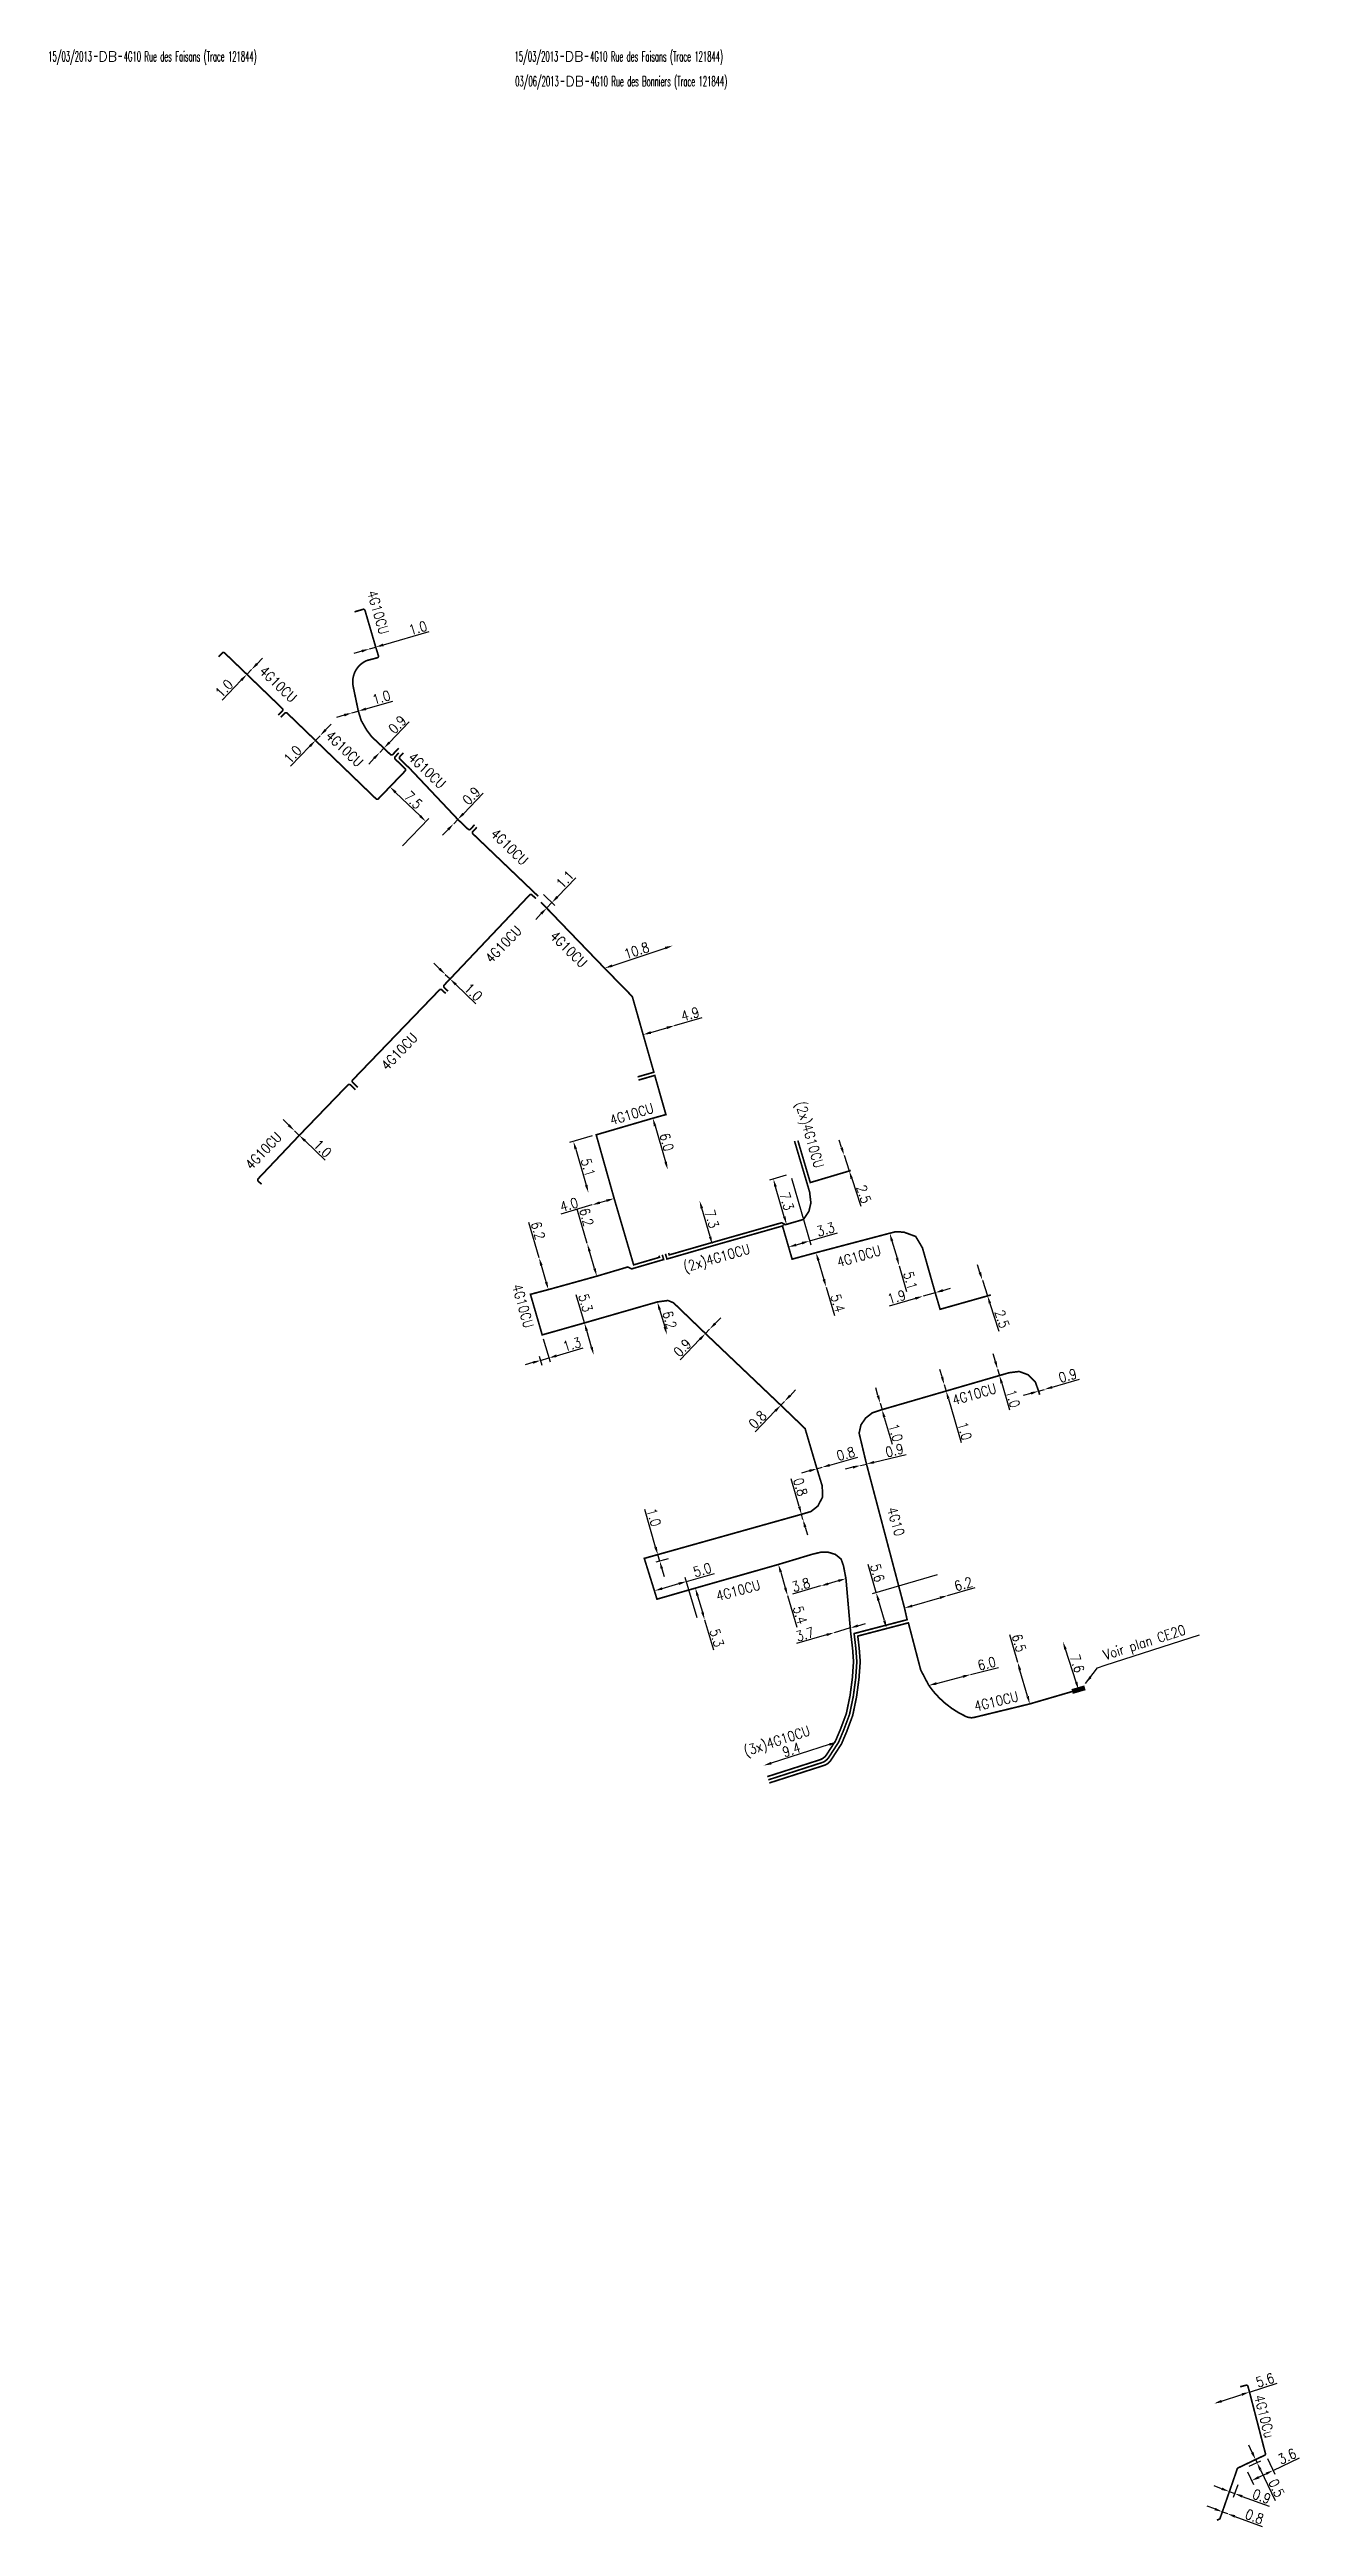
# Model space of a CAD drawing. Header units: millimetres. Extents: x 111441 to 112000, y 130010 to 130542.
# Drawn here: x 111440.7 to 111628.6, y 130117.3 to 130489.8 of the extents above; entities that cross this region are included whole.
import ezdxf
from ezdxf.enums import TextEntityAlignment as Align

# ---------------------------------------------------------------- set-up
doc = ezdxf.new("R2010")
doc.units = ezdxf.units.MM
doc.header["$PDMODE"] = 34
doc.linetypes.add('B_ST_AL', pattern=[2000, 1000, 1000])
doc.linetypes.add('E_ST_Cu', pattern=[2000, 1000, 1000])
doc.layers.get('0').update_dxf_attribs({"linetype": 'CONTINUOUS'})
doc.layers.get('DEFPOINTS').update_dxf_attribs({"linetype": 'CONTINUOUS'})
doc.layers.add('E_100', color=3, linetype='CONTINUOUS')
doc.layers.add('E_300', color=7, linetype='CONTINUOUS')
doc.styles.get("Standard").update_dxf_attribs({"font": 'romans.shx', "width": 0.85})
doc.dimstyles.get("Standard").update_dxf_attribs({"dimtxt": 1.5, "dimasz": 1.2, "dimexe": 0.625, "dimexo": 0.625, "dimgap": 0.25, "dimtad": 1, "dimdec": 1, "dimzin": 0, "dimdsep": 46, "dimtxsty": 'Standard', "dimcen": -0.5, "dimadec": 0, "dimazin": 0, "dimtfac": 1, "dimtdec": 1, "dimtmove": 0, "dimatfit": 3, "dimfxl": 1, "dimtolj": 1, "dimtzin": 0, "dimarcsym": 0})

msp = doc.modelspace()

# ---------------------------------------------------------------- texts
at = {"layer": 'E_100', "linetype": 'Continuous', "width": 0.85}
for s, rotation, p in [('4G10CU', 286.2394, (111490.1, 130405.14)), ('4G10CU', 316.4502, (111475.08, 130394.32)), ('4G10CU', 316.4502, (111497.45, 130381.36)), ('4G10CU', 315.876, (111509.85, 130369.86)), ('4G10CU', 315.629, (111518.76, 130354.46)), ('4G10CU', 16.7641, (111528.23, 130329.68)), ('(2x)4G10CU', 286.176, (111554.91, 130326.55)), ('4G10', 286.3719, (111567.95, 130268.41)), ('4G10CU', 13.6752, (111583.04, 130241.37)), ('(3x)4G10CU', 18.1305, (111550.1, 130235.33))]:
    msp.add_text(s, height=1.5, rotation=rotation, dxfattribs=at).set_placement(p, align=Align.MIDDLE)
for s, rotation, p in [('4G10CU', 316.4502, (111482.07, 130386.4)), ('4G10CU', 46.0576, (111507.12, 130352.24)), ('4G10CU', 46.0576, (111491.47, 130336.14)), ('4G10CU', 46.0576, (111471.04, 130321.19)), ('4G10Cu', 284.5837, (111621.8, 130136.85))]:
    msp.add_text(s, height=1.5, rotation=rotation, dxfattribs=at).set_placement(p)
at = {"layer": 'E_100', "linetype": 'B_ST_AL', "width": 0.85}
for s, rotation, p in [('(2x)4G10CU', 15.9839, (111541.04, 130307.95)), ('4G10CU', 16.1374, (111562.38, 130308.3)), ('4G10CU', 285.7689, (111511.87, 130300.81)), ('4G10CU', 16.2216, (111579.75, 130287.55)), ('4G10CU', 15.2325, (111544.24, 130258.04))]:
    msp.add_text(s, height=1.5, rotation=rotation, dxfattribs=at).set_placement(p, align=Align.MIDDLE)
at = {"layer": 'E_300', "linetype": 'Continuous', "insert": (111599.59, 130247.09), "char_height": 1.5, "attachment_point": 7, "rotation": 17.8524}
msp.add_mtext('\\A1;Voir plan CE20', dxfattribs=at)

# ---------------------------------------------------------------- blocks, each defined once
blk = doc.blocks.new('*D9')
at = {"layer": 'DEFPOINTS', "color": 0, "linetype": 'Continuous'}
for p in [(111477.53, 130327.17), (111477.53, 130327.17), (111478.25, 130326.48)]:
    blk.add_point(p, dxfattribs=at)
at = {"layer": 'E_100', "color": 0, "linetype": 'Continuous', "lineweight": -2}
for p, q in [((111476.66, 130328.01), (111475.8, 130328.84)), ((111477.53, 130327.17), (111478.25, 130326.48)), ((111479.11, 130325.65), (111482.13, 130322.74))]:
    blk.add_line(p, q, dxfattribs=at)
at = {"layer": 'E_100', "color": 0, "linetype": 'Continuous'}
for points in [[(111476.8, 130328.15), (111476.52, 130327.86), (111477.53, 130327.17)], [(111479.25, 130325.79), (111478.97, 130325.5), (111478.25, 130326.48)]]:
    blk.add_solid(points, dxfattribs=at)
at = {"layer": 'E_100', "color": 0, "linetype": 'Continuous', "insert": (111481.75, 130324.5), "char_height": 1.5, "attachment_point": 5, "rotation": 316.0576}
blk.add_mtext('\\A1;1.0', dxfattribs=at)
blk = doc.blocks.new('*D10')
at = {"layer": 'DEFPOINTS', "color": 0, "linetype": 'Continuous'}
for p in [(111500.2, 130350.69), (111500.2, 130350.69), (111500.92, 130350)]:
    blk.add_point(p, dxfattribs=at)
at = {"layer": 'E_100', "color": 0, "linetype": 'Continuous', "lineweight": -2}
for p, q in [((111499.33, 130351.53), (111498.47, 130352.36)), ((111500.2, 130350.69), (111500.92, 130350)), ((111501.78, 130349.17), (111504.8, 130346.26))]:
    blk.add_line(p, q, dxfattribs=at)
at = {"layer": 'E_100', "color": 0, "linetype": 'Continuous'}
for points in [[(111499.47, 130351.67), (111499.19, 130351.38), (111500.2, 130350.69)], [(111501.92, 130349.31), (111501.64, 130349.02), (111500.92, 130350)]]:
    blk.add_solid(points, dxfattribs=at)
at = {"layer": 'E_100', "color": 0, "linetype": 'Continuous', "insert": (111504.42, 130348.02), "char_height": 1.5, "attachment_point": 5, "rotation": 316.0576}
blk.add_mtext('\\A1;1.0', dxfattribs=at)
blk = doc.blocks.new('*D11')
at = {"layer": 'DEFPOINTS', "color": 0, "linetype": 'Continuous'}
for p in [(111491.87, 130378.89), (111497.27, 130373.68), (111493.32, 130369.58)]:
    blk.add_point(p, dxfattribs=at)
at = {"layer": 'E_100', "color": 0, "linetype": 'Continuous', "lineweight": -2}
for p, q in [((111492.73, 130378.06), (111496.41, 130374.52)), ((111493.75, 130370.03), (111497.7, 130374.13))]:
    blk.add_line(p, q, dxfattribs=at)
at = {"layer": 'E_100', "color": 0, "linetype": 'Continuous'}
for points in [[(111492.87, 130378.2), (111492.59, 130377.91), (111491.87, 130378.89)], [(111496.54, 130374.66), (111496.27, 130374.37), (111497.27, 130373.68)]]:
    blk.add_solid(points, dxfattribs=at)
at = {"layer": 'E_100', "color": 0, "linetype": 'Continuous', "insert": (111495.39, 130376.89), "char_height": 1.5, "attachment_point": 5, "rotation": 316.0576}
blk.add_mtext('\\A1;7.5', dxfattribs=at)
blk = doc.blocks.new('*D12')
at = {"layer": 'DEFPOINTS', "color": 0, "linetype": 'Continuous'}
for p in [(111501.46, 130373.34), (111501.46, 130373.34), (111502.08, 130373.99)]:
    blk.add_point(p, dxfattribs=at)
at = {"layer": 'E_100', "color": 0, "linetype": 'Continuous', "lineweight": -2}
for p, q in [((111502.92, 130374.85), (111505.91, 130377.95)), ((111500.63, 130372.47), (111499.79, 130371.61)), ((111501.46, 130373.34), (111502.08, 130373.99))]:
    blk.add_line(p, q, dxfattribs=at)
at = {"layer": 'E_100', "color": 0, "linetype": 'Continuous'}
for points in [[(111500.48, 130372.61), (111500.77, 130372.33), (111501.46, 130373.34)], [(111502.77, 130374.99), (111503.06, 130374.71), (111502.08, 130373.99)]]:
    blk.add_solid(points, dxfattribs=at)
at = {"layer": 'E_100', "color": 0, "linetype": 'Continuous', "insert": (111504.11, 130377.53), "char_height": 1.5, "attachment_point": 5, "rotation": 46.0576}
blk.add_mtext('\\A1;0.9', dxfattribs=at)
blk = doc.blocks.new('*D13')
at = {"layer": 'DEFPOINTS', "color": 0, "linetype": 'Continuous'}
for p in [(111481.37, 130386.58), (111481.37, 130386.58), (111480.68, 130385.86)]:
    blk.add_point(p, dxfattribs=at)
at = {"layer": 'E_100', "color": 0, "linetype": 'Continuous', "lineweight": -2}
for p, q in [((111481.37, 130386.58), (111480.68, 130385.86)), ((111482.2, 130387.45), (111483.04, 130388.31)), ((111479.84, 130385), (111476.94, 130381.98))]:
    blk.add_line(p, q, dxfattribs=at)
at = {"layer": 'E_100', "color": 0, "linetype": 'Continuous'}
for points in [[(111482.06, 130387.59), (111482.35, 130387.31), (111481.37, 130386.58)], [(111479.7, 130385.14), (111479.99, 130384.86), (111480.68, 130385.86)]]:
    blk.add_solid(points, dxfattribs=at)
at = {"layer": 'E_100', "color": 0, "linetype": 'Continuous', "insert": (111477.25, 130383.75), "char_height": 1.5, "attachment_point": 5, "rotation": 46.0576}
blk.add_mtext('\\A1;1.0', dxfattribs=at)
blk = doc.blocks.new('*D14')
at = {"layer": 'DEFPOINTS', "color": 0, "linetype": 'Continuous'}
for p in [(111470.37, 130395.8), (111471.06, 130396.52), (111471.06, 130396.52)]:
    blk.add_point(p, dxfattribs=at)
at = {"layer": 'E_100', "color": 0, "linetype": 'Continuous', "lineweight": -2}
for p, q in [((111471.89, 130397.38), (111472.73, 130398.25)), ((111469.53, 130394.93), (111466.63, 130391.92)), ((111471.06, 130396.52), (111470.37, 130395.8))]:
    blk.add_line(p, q, dxfattribs=at)
at = {"layer": 'E_100', "color": 0, "linetype": 'Continuous'}
for points in [[(111469.39, 130395.07), (111469.68, 130394.8), (111470.37, 130395.8)], [(111471.75, 130397.52), (111472.04, 130397.24), (111471.06, 130396.52)]]:
    blk.add_solid(points, dxfattribs=at)
at = {"layer": 'E_100', "color": 0, "linetype": 'Continuous', "insert": (111466.94, 130393.69), "char_height": 1.5, "attachment_point": 5, "rotation": 46.0576}
blk.add_mtext('\\A1;1.0', dxfattribs=at)
blk = doc.blocks.new('*D15')
at = {"layer": 'DEFPOINTS', "color": 0, "linetype": 'Continuous'}
for p in [(111490.34, 130384.05), (111490.34, 130384.05), (111490.97, 130384.7)]:
    blk.add_point(p, dxfattribs=at)
at = {"layer": 'E_100', "color": 0, "linetype": 'Continuous', "lineweight": -2}
for p, q in [((111491.8, 130385.56), (111494.79, 130388.67)), ((111489.51, 130383.19), (111488.68, 130382.32)), ((111490.34, 130384.05), (111490.97, 130384.7))]:
    blk.add_line(p, q, dxfattribs=at)
at = {"layer": 'E_100', "color": 0, "linetype": 'Continuous'}
for points in [[(111489.36, 130383.33), (111489.65, 130383.05), (111490.34, 130384.05)], [(111491.65, 130385.7), (111491.94, 130385.43), (111490.97, 130384.7)]]:
    blk.add_solid(points, dxfattribs=at)
at = {"layer": 'E_100', "color": 0, "linetype": 'Continuous', "insert": (111492.99, 130388.24), "char_height": 1.5, "attachment_point": 5, "rotation": 46.0576}
blk.add_mtext('\\A1;0.9', dxfattribs=at)
blk = doc.blocks.new('*D16')
at = {"layer": 'DEFPOINTS', "color": 0, "linetype": 'Continuous'}
for p in [(111487.12, 130390.28), (111486.16, 130390), (111486.16, 130390)]:
    blk.add_point(p, dxfattribs=at)
at = {"layer": 'E_100', "color": 0, "linetype": 'Continuous', "lineweight": -2}
for p, q in [((111486.16, 130390), (111487.12, 130390.28)), ((111488.27, 130390.62), (111492.3, 130391.79)), ((111485.01, 130389.67), (111483.86, 130389.33))]:
    blk.add_line(p, q, dxfattribs=at)
at = {"layer": 'E_100', "color": 0, "linetype": 'Continuous'}
for points in [[(111488.22, 130390.81), (111488.33, 130390.42), (111487.12, 130390.28)], [(111484.95, 130389.86), (111485.07, 130389.47), (111486.16, 130390)]]:
    blk.add_solid(points, dxfattribs=at)
at = {"layer": 'E_100', "color": 0, "linetype": 'Continuous', "insert": (111490.58, 130392.33), "char_height": 1.5, "attachment_point": 5, "rotation": 16.2394}
blk.add_mtext('\\A1;1.0', dxfattribs=at)
blk = doc.blocks.new('*D17')
at = {"layer": 'DEFPOINTS', "color": 0, "linetype": 'Continuous'}
for p in [(111488.78, 130399.62), (111488.78, 130399.62), (111489.74, 130399.9)]:
    blk.add_point(p, dxfattribs=at)
at = {"layer": 'E_100', "color": 0, "linetype": 'Continuous', "lineweight": -2}
for p, q in [((111490.89, 130400.23), (111497.78, 130402.24)), ((111487.63, 130399.28), (111486.47, 130398.95)), ((111488.78, 130399.62), (111489.74, 130399.9))]:
    blk.add_line(p, q, dxfattribs=at)
at = {"layer": 'E_100', "color": 0, "linetype": 'Continuous'}
for points in [[(111487.57, 130399.48), (111487.68, 130399.09), (111488.78, 130399.62)], [(111490.83, 130400.43), (111490.95, 130400.04), (111489.74, 130399.9)]]:
    blk.add_solid(points, dxfattribs=at)
at = {"layer": 'E_100', "color": 0, "linetype": 'Continuous', "insert": (111496.07, 130402.78), "char_height": 1.5, "attachment_point": 5, "rotation": 16.2394}
blk.add_mtext('\\A1;1.0', dxfattribs=at)
blk = doc.blocks.new('GIS_MODF')
at = {"color": 0, "linetype": 'Continuous', "flags": 128}
for points in [[(-2.18, -0.01), (-1.68, -0.01)], [(1.52, -0.01), (2.02, -0.01)]]:
    blk.add_lwpolyline(points, dxfattribs=at)
at = {"color": 0, "linetype": 'Continuous', "width": 0.5}
blk.add_attdef('DATE', text='', height=1.5, dxfattribs=at).set_placement((-2.5, -0.8), align=Align.RIGHT)
at = {"color": 0, "linetype": 'Continuous', "width": 1.771291}
blk.add_attdef('USER', text='', height=1.5, dxfattribs=at).set_placement((-1.51, -0.8), (1.28, -0.8), align=Align.FIT)
at = {"color": 0, "linetype": 'Continuous', "width": 0.5}
blk.add_attdef('DESC', (2.29, -0.8), '', height=1.5, dxfattribs=at)
blk = doc.blocks.new('*D19')
at = {"layer": 'DEFPOINTS', "color": 0, "linetype": 'Continuous'}
for p in [(111572.04, 130302.29), (111572.04, 130302.29), (111573.86, 130302.82)]:
    blk.add_point(p, dxfattribs=at)
at = {"layer": 'E_100', "color": 0, "linetype": 'Continuous', "lineweight": -2}
for p, q in [((111570.88, 130301.95), (111566.92, 130300.8)), ((111573.86, 130302.82), (111572.04, 130302.29)), ((111575.01, 130303.16), (111576.16, 130303.49))]:
    blk.add_line(p, q, dxfattribs=at)
at = {"layer": 'E_100', "color": 0, "linetype": 'Continuous'}
for points in [[(111570.83, 130302.15), (111570.94, 130301.76), (111572.04, 130302.29)], [(111574.96, 130303.35), (111575.07, 130302.96), (111573.86, 130302.82)]]:
    blk.add_solid(points, dxfattribs=at)
at = {"layer": 'E_100', "color": 0, "linetype": 'Continuous', "insert": (111568.05, 130302.17), "char_height": 1.5, "attachment_point": 5, "rotation": 16.2394}
blk.add_mtext('\\A1;1.9', dxfattribs=at)
blk = doc.blocks.new('*D20')
at = {"layer": 'DEFPOINTS', "color": 0, "linetype": 'Continuous'}
for p in [(111580.95, 130304.72), (111580.95, 130304.72), (111581.73, 130302.34)]:
    blk.add_point(p, dxfattribs=at)
at = {"layer": 'E_100', "color": 0, "linetype": 'Continuous', "lineweight": -2}
for p, q in [((111580.58, 130305.86), (111580.21, 130307)), ((111580.95, 130304.72), (111581.73, 130302.34)), ((111582.1, 130301.2), (111583.45, 130297.04))]:
    blk.add_line(p, q, dxfattribs=at)
at = {"layer": 'E_100', "color": 0, "linetype": 'Continuous'}
for points in [[(111580.77, 130305.92), (111580.39, 130305.8), (111580.95, 130304.72)], [(111582.29, 130301.26), (111581.91, 130301.14), (111581.73, 130302.34)]]:
    blk.add_solid(points, dxfattribs=at)
at = {"layer": 'E_100', "color": 0, "linetype": 'Continuous', "insert": (111583.91, 130298.86), "char_height": 1.5, "attachment_point": 5, "rotation": 288.0498}
blk.add_mtext('\\A1;2.5', dxfattribs=at)
blk = doc.blocks.new('*D21')
at = {"layer": 'DEFPOINTS', "color": 0, "linetype": 'Continuous'}
for p in [(111589.41, 130288.01), (111590.28, 130288.27), (111590.28, 130288.27)]:
    blk.add_point(p, dxfattribs=at)
at = {"layer": 'E_100', "color": 0, "linetype": 'Continuous', "lineweight": -2}
for p, q in [((111591.43, 130288.6), (111595.57, 130289.81)), ((111588.26, 130287.68), (111587.11, 130287.34)), ((111589.41, 130288.01), (111590.28, 130288.27))]:
    blk.add_line(p, q, dxfattribs=at)
at = {"layer": 'E_100', "color": 0, "linetype": 'Continuous'}
for points in [[(111588.21, 130287.87), (111588.32, 130287.49), (111589.41, 130288.01)], [(111591.38, 130288.79), (111591.49, 130288.41), (111590.28, 130288.27)]]:
    blk.add_solid(points, dxfattribs=at)
at = {"layer": 'E_100', "color": 0, "linetype": 'Continuous', "insert": (111593.8, 130290.33), "char_height": 1.5, "attachment_point": 5, "rotation": 16.2263}
blk.add_mtext('\\A1;0.9', dxfattribs=at)
blk = doc.blocks.new('*D22')
at = {"layer": 'DEFPOINTS', "color": 0, "linetype": 'Continuous'}
for p in [(111560.16, 130323.49), (111560.16, 130323.49), (111560.94, 130321.12)]:
    blk.add_point(p, dxfattribs=at)
at = {"layer": 'E_100', "color": 0, "linetype": 'Continuous', "lineweight": -2}
for p, q in [((111559.79, 130324.63), (111559.42, 130325.77)), ((111560.16, 130323.49), (111560.94, 130321.12)), ((111561.31, 130319.97), (111562.66, 130315.82))]:
    blk.add_line(p, q, dxfattribs=at)
at = {"layer": 'E_100', "color": 0, "linetype": 'Continuous'}
for points in [[(111559.98, 130324.7), (111559.6, 130324.57), (111560.16, 130323.49)], [(111561.5, 130320.04), (111561.12, 130319.91), (111560.94, 130321.12)]]:
    blk.add_solid(points, dxfattribs=at)
at = {"layer": 'E_100', "color": 0, "linetype": 'Continuous', "insert": (111563.12, 130317.64), "char_height": 1.5, "attachment_point": 5, "rotation": 288.0489}
blk.add_mtext('\\A1;2.5', dxfattribs=at)
blk = doc.blocks.new('*D23')
at = {"layer": 'DEFPOINTS', "color": 0, "linetype": 'Continuous'}
for p in [(111559.07, 130235.23), (111548.08, 130231.71), (111548.08, 130231.71)]:
    blk.add_point(p, dxfattribs=at)
at = {"layer": 'E_100', "color": 0, "linetype": 'Continuous', "lineweight": -2}
blk.add_line((111557.93, 130234.86), (111549.22, 130232.07), dxfattribs=at)
at = {"layer": 'E_100', "color": 0, "linetype": 'Continuous'}
for points in [[(111557.87, 130235.05), (111557.99, 130234.67), (111559.07, 130235.23)], [(111549.16, 130232.26), (111549.28, 130231.88), (111548.08, 130231.71)]]:
    blk.add_solid(points, dxfattribs=at)
at = {"layer": 'E_100', "color": 0, "linetype": 'Continuous', "insert": (111552.25, 130234.09), "char_height": 1.5, "attachment_point": 5, "rotation": 17.7731}
blk.add_mtext('\\A1;9.4', dxfattribs=at)
blk = doc.blocks.new('*D24')
at = {"layer": 'DEFPOINTS', "color": 0, "linetype": 'Continuous'}
for p in [(111561.09, 130252.4), (111558.67, 130251.69), (111558.67, 130251.69)]:
    blk.add_point(p, dxfattribs=at)
at = {"layer": 'E_100', "color": 0, "linetype": 'Continuous', "lineweight": -2}
for p, q in [((111561.09, 130252.4), (111558.67, 130251.69)), ((111562.24, 130252.73), (111563.39, 130253.07)), ((111557.52, 130251.36), (111553.03, 130250.05))]:
    blk.add_line(p, q, dxfattribs=at)
at = {"layer": 'E_100', "color": 0, "linetype": 'Continuous'}
for points in [[(111562.19, 130252.93), (111562.3, 130252.54), (111561.09, 130252.4)], [(111557.46, 130251.55), (111557.57, 130251.17), (111558.67, 130251.69)]]:
    blk.add_solid(points, dxfattribs=at)
at = {"layer": 'E_100', "color": 0, "linetype": 'Continuous', "insert": (111554.28, 130251.45), "char_height": 1.5, "attachment_point": 5, "rotation": 16.2394}
blk.add_mtext('\\A1;3.7', dxfattribs=at)
blk = doc.blocks.new('*D25')
at = {"layer": 'DEFPOINTS', "color": 0, "linetype": 'Continuous'}
for p in [(111560.44, 130259.82), (111556.63, 130258.71), (111556.63, 130258.71)]:
    blk.add_point(p, dxfattribs=at)
at = {"layer": 'E_100', "color": 0, "linetype": 'Continuous', "lineweight": -2}
for p, q in [((111556.63, 130258.71), (111552.43, 130257.48)), ((111559.29, 130259.48), (111557.78, 130259.04))]:
    blk.add_line(p, q, dxfattribs=at)
at = {"layer": 'E_100', "color": 0, "linetype": 'Continuous'}
for points in [[(111559.24, 130259.67), (111559.35, 130259.29), (111560.44, 130259.82)], [(111557.72, 130259.23), (111557.84, 130258.85), (111556.63, 130258.71)]]:
    blk.add_solid(points, dxfattribs=at)
at = {"layer": 'E_100', "color": 0, "linetype": 'Continuous', "insert": (111553.67, 130258.89), "char_height": 1.5, "attachment_point": 5, "rotation": 16.2394}
blk.add_mtext('\\A1;3.8', dxfattribs=at)
blk = doc.blocks.new('*D26')
at = {"layer": 'DEFPOINTS', "color": 0, "linetype": 'Continuous'}
for p in [(111550.29, 130261.95), (111551.66, 130257.26), (111551.66, 130257.26)]:
    blk.add_point(p, dxfattribs=at)
at = {"layer": 'E_100', "color": 0, "linetype": 'Continuous', "lineweight": -2}
for p, q in [((111550.63, 130260.8), (111551.32, 130258.41)), ((111551.66, 130257.26), (111553.04, 130252.51))]:
    blk.add_line(p, q, dxfattribs=at)
at = {"layer": 'E_100', "color": 0, "linetype": 'Continuous'}
for points in [[(111550.82, 130260.86), (111550.44, 130260.74), (111550.29, 130261.95)], [(111551.52, 130258.47), (111551.13, 130258.36), (111551.66, 130257.26)]]:
    blk.add_solid(points, dxfattribs=at)
at = {"layer": 'E_100', "color": 0, "linetype": 'Continuous', "insert": (111553.55, 130254.34), "char_height": 1.5, "attachment_point": 5, "rotation": 286.2394}
blk.add_mtext('\\A1;5.4', dxfattribs=at)
blk = doc.blocks.new('*D27')
at = {"layer": 'DEFPOINTS', "color": 0, "linetype": 'Continuous'}
for p in [(111537.8, 130258.39), (111539.19, 130253.63), (111539.19, 130253.63)]:
    blk.add_point(p, dxfattribs=at)
at = {"layer": 'E_100', "color": 0, "linetype": 'Continuous', "lineweight": -2}
for p, q in [((111538.14, 130257.24), (111538.86, 130254.78)), ((111539.19, 130253.63), (111540.51, 130249.1))]:
    blk.add_line(p, q, dxfattribs=at)
at = {"layer": 'E_100', "color": 0, "linetype": 'Continuous'}
for points in [[(111538.33, 130257.29), (111537.95, 130257.18), (111537.8, 130258.39)], [(111539.05, 130254.84), (111538.66, 130254.72), (111539.19, 130253.63)]]:
    blk.add_solid(points, dxfattribs=at)
at = {"layer": 'E_100', "color": 0, "linetype": 'Continuous', "insert": (111541.03, 130250.91), "char_height": 1.5, "attachment_point": 5, "rotation": 286.2394}
blk.add_mtext('\\A1;5.3', dxfattribs=at)
blk = doc.blocks.new('*D28')
at = {"layer": 'DEFPOINTS', "color": 0, "linetype": 'Continuous'}
for p in [(111532.03, 130256.73), (111536.46, 130259.39), (111538.22, 130253.34)]:
    blk.add_point(p, dxfattribs=at)
at = {"layer": 'E_100', "color": 0, "linetype": 'Continuous', "lineweight": -2}
for p, q in [((111538.05, 130253.94), (111536.28, 130259.99)), ((111536.46, 130259.39), (111540.66, 130260.61)), ((111531.85, 130257.33), (111531.48, 130258.59)), ((111532.81, 130258.33), (111535.31, 130259.06))]:
    blk.add_line(p, q, dxfattribs=at)
at = {"layer": 'E_100', "color": 0, "linetype": 'Continuous'}
for points in [[(111532.76, 130258.52), (111532.87, 130258.14), (111531.66, 130257.99)], [(111535.25, 130259.25), (111535.36, 130258.86), (111536.46, 130259.39)]]:
    blk.add_solid(points, dxfattribs=at)
at = {"layer": 'E_100', "color": 0, "linetype": 'Continuous', "insert": (111538.85, 130261.13), "char_height": 1.5, "attachment_point": 5, "rotation": 16.2394}
blk.add_mtext('\\A1;5.0', dxfattribs=at)
blk = doc.blocks.new('*D29')
at = {"layer": 'DEFPOINTS', "color": 0, "linetype": 'Continuous'}
for p in [(111534.01, 130263.95), (111532.44, 130262.45), (111534.29, 130262.99)]:
    blk.add_point(p, dxfattribs=at)
at = {"layer": 'E_100', "color": 0, "linetype": 'Continuous', "lineweight": -2}
for p, q in [((111531.82, 130264.56), (111530.18, 130270.2)), ((111533.41, 130263.77), (111531.56, 130263.23)), ((111533.69, 130262.81), (111531.84, 130262.27)), ((111532.44, 130262.45), (111532.16, 130263.41)), ((111532.77, 130261.29), (111533.11, 130260.14))]:
    blk.add_line(p, q, dxfattribs=at)
at = {"layer": 'E_100', "color": 0, "linetype": 'Continuous'}
for points in [[(111532.01, 130264.61), (111531.63, 130264.5), (111532.16, 130263.41)], [(111532.96, 130261.35), (111532.58, 130261.24), (111532.44, 130262.45)]]:
    blk.add_solid(points, dxfattribs=at)
at = {"layer": 'E_100', "color": 0, "linetype": 'Continuous', "insert": (111531.56, 130269.04), "char_height": 1.5, "attachment_point": 5, "rotation": 286.2394}
blk.add_mtext('\\A1;1.0', dxfattribs=at)
blk = doc.blocks.new('*D30')
at = {"layer": 'DEFPOINTS', "color": 0, "linetype": 'Continuous'}
for p in [(111553.76, 130269.49), (111553.98, 130268.72), (111553.98, 130268.72)]:
    blk.add_point(p, dxfattribs=at)
at = {"layer": 'E_100', "color": 0, "linetype": 'Continuous', "lineweight": -2}
for p, q in [((111553.42, 130270.64), (111552.2, 130274.84)), ((111553.98, 130268.72), (111553.76, 130269.49)), ((111554.32, 130267.57), (111554.65, 130266.42))]:
    blk.add_line(p, q, dxfattribs=at)
at = {"layer": 'E_100', "color": 0, "linetype": 'Continuous'}
for points in [[(111553.61, 130270.7), (111553.23, 130270.59), (111553.76, 130269.49)], [(111554.51, 130267.63), (111554.12, 130267.51), (111553.98, 130268.72)]]:
    blk.add_solid(points, dxfattribs=at)
at = {"layer": 'E_100', "color": 0, "linetype": 'Continuous', "insert": (111553.6, 130273.6), "char_height": 1.5, "attachment_point": 5, "rotation": 286.2394}
blk.add_mtext('\\A1;0.8', dxfattribs=at)
blk = doc.blocks.new('*D31')
at = {"layer": 'DEFPOINTS', "color": 0, "linetype": 'Continuous'}
for p in [(111556.08, 130276.34), (111556.85, 130276.56), (111556.85, 130276.56)]:
    blk.add_point(p, dxfattribs=at)
at = {"layer": 'E_100', "color": 0, "linetype": 'Continuous', "lineweight": -2}
for p, q in [((111554.92, 130276.02), (111553.77, 130275.69)), ((111556.08, 130276.34), (111556.85, 130276.56)), ((111558, 130276.88), (111562.21, 130278.06))]:
    blk.add_line(p, q, dxfattribs=at)
at = {"layer": 'E_100', "color": 0, "linetype": 'Continuous'}
for points in [[(111554.87, 130276.21), (111554.98, 130275.82), (111556.08, 130276.34)], [(111557.95, 130277.07), (111558.06, 130276.69), (111556.85, 130276.56)]]:
    blk.add_solid(points, dxfattribs=at)
at = {"layer": 'E_100', "color": 0, "linetype": 'Continuous', "insert": (111560.42, 130278.59), "char_height": 1.5, "attachment_point": 5, "rotation": 15.622}
blk.add_mtext('\\A1;0.8', dxfattribs=at)
blk = doc.blocks.new('*D32')
at = {"layer": 'DEFPOINTS', "color": 0, "linetype": 'Continuous'}
for p in [(111550.65, 130285.89), (111551.2, 130286.47), (111551.2, 130286.47)]:
    blk.add_point(p, dxfattribs=at)
at = {"layer": 'E_100', "color": 0, "linetype": 'Continuous', "lineweight": -2}
for p, q in [((111551.2, 130286.47), (111550.65, 130285.89)), ((111552.03, 130287.33), (111552.87, 130288.2)), ((111549.81, 130285.03), (111546.78, 130281.88))]:
    blk.add_line(p, q, dxfattribs=at)
at = {"layer": 'E_100', "color": 0, "linetype": 'Continuous'}
for points in [[(111549.67, 130285.17), (111549.96, 130284.89), (111550.65, 130285.89)], [(111551.89, 130287.47), (111552.18, 130287.2), (111551.2, 130286.47)]]:
    blk.add_solid(points, dxfattribs=at)
at = {"layer": 'E_100', "color": 0, "linetype": 'Continuous', "insert": (111547.16, 130283.72), "char_height": 1.5, "attachment_point": 5, "rotation": 46.0609}
blk.add_mtext('\\A1;0.8', dxfattribs=at)
blk = doc.blocks.new('*D33')
at = {"layer": 'DEFPOINTS', "color": 0, "linetype": 'Continuous'}
for p in [(111539.94, 130297.32), (111539.94, 130297.32), (111539.32, 130296.67)]:
    blk.add_point(p, dxfattribs=at)
at = {"layer": 'E_100', "color": 0, "linetype": 'Continuous', "lineweight": -2}
for p, q in [((111539.94, 130297.32), (111539.32, 130296.67)), ((111540.77, 130298.19), (111541.61, 130299.05)), ((111538.48, 130295.81), (111535.49, 130292.7))]:
    blk.add_line(p, q, dxfattribs=at)
at = {"layer": 'E_100', "color": 0, "linetype": 'Continuous'}
for points in [[(111540.63, 130298.32), (111540.92, 130298.05), (111539.94, 130297.32)], [(111538.34, 130295.95), (111538.63, 130295.67), (111539.32, 130296.67)]]:
    blk.add_solid(points, dxfattribs=at)
at = {"layer": 'E_100', "color": 0, "linetype": 'Continuous', "insert": (111535.85, 130294.52), "char_height": 1.5, "attachment_point": 5, "rotation": 46.0609}
blk.add_mtext('\\A1;0.9', dxfattribs=at)
blk = doc.blocks.new('*D34')
at = {"layer": 'DEFPOINTS', "color": 0, "linetype": 'Continuous'}
for p in [(111532.09, 130301.43), (111533.53, 130296.52), (111533.53, 130296.52)]:
    blk.add_point(p, dxfattribs=at)
at = {"layer": 'E_100', "color": 0, "linetype": 'Continuous', "lineweight": -2}
blk.add_line((111532.43, 130300.28), (111533.19, 130297.67), dxfattribs=at)
at = {"layer": 'E_100', "color": 0, "linetype": 'Continuous'}
for points in [[(111532.62, 130300.33), (111532.24, 130300.22), (111532.09, 130301.43)], [(111533.38, 130297.72), (111533, 130297.61), (111533.53, 130296.52)]]:
    blk.add_solid(points, dxfattribs=at)
at = {"layer": 'E_100', "color": 0, "linetype": 'Continuous', "insert": (111533.92, 130298.73), "char_height": 1.5, "attachment_point": 5, "rotation": 286.2394}
blk.add_mtext('\\A1;6.2', dxfattribs=at)
blk = doc.blocks.new('*D35')
at = {"layer": 'DEFPOINTS', "color": 0, "linetype": 'Continuous'}
for p in [(111521.12, 130298.27), (111522.52, 130293.48), (111522.52, 130293.48)]:
    blk.add_point(p, dxfattribs=at)
at = {"layer": 'E_100', "color": 0, "linetype": 'Continuous', "lineweight": -2}
for p, q in [((111521.12, 130298.27), (111519.89, 130302.51)), ((111522.18, 130294.63), (111521.46, 130297.12))]:
    blk.add_line(p, q, dxfattribs=at)
at = {"layer": 'E_100', "color": 0, "linetype": 'Continuous'}
for points in [[(111521.65, 130297.17), (111521.27, 130297.06), (111521.12, 130298.27)], [(111522.37, 130294.69), (111521.99, 130294.58), (111522.52, 130293.48)]]:
    blk.add_solid(points, dxfattribs=at)
at = {"layer": 'E_100', "color": 0, "linetype": 'Continuous', "insert": (111521.29, 130301.27), "char_height": 1.5, "attachment_point": 5, "rotation": 286.2394}
blk.add_mtext('\\A1;5.3', dxfattribs=at)
blk = doc.blocks.new('*D36')
at = {"layer": 'DEFPOINTS', "color": 0, "linetype": 'Continuous'}
for p in [(111514.77, 130296.47), (111514.53, 130292.64), (111514.93, 130291.27)]:
    blk.add_point(p, dxfattribs=at)
at = {"layer": 'E_100', "color": 0, "linetype": 'Continuous', "lineweight": -2}
for p, q in [((111514.94, 130295.87), (111515.95, 130292.4)), ((111516.93, 130293.34), (111520.95, 130294.51)), ((111513.38, 130292.3), (111512.23, 130291.97)), ((111514.75, 130291.87), (111514.36, 130293.24)), ((111514.53, 130292.64), (111515.78, 130293))]:
    blk.add_line(p, q, dxfattribs=at)
at = {"layer": 'E_100', "color": 0, "linetype": 'Continuous'}
for points in [[(111516.87, 130293.53), (111516.99, 130293.14), (111515.78, 130293)], [(111513.32, 130292.49), (111513.43, 130292.11), (111514.53, 130292.64)]]:
    blk.add_solid(points, dxfattribs=at)
at = {"layer": 'E_100', "color": 0, "linetype": 'Continuous', "insert": (111519.24, 130295.05), "char_height": 1.5, "attachment_point": 5, "rotation": 16.2394}
blk.add_mtext('\\A1;1.3', dxfattribs=at)
blk = doc.blocks.new('*D37')
at = {"layer": 'DEFPOINTS', "color": 0, "linetype": 'Continuous'}
for p in [(111514.3, 130308.08), (111514.3, 130308.08), (111515.7, 130303.28)]:
    blk.add_point(p, dxfattribs=at)
at = {"layer": 'E_100', "color": 0, "linetype": 'Continuous', "lineweight": -2}
for p, q in [((111514.3, 130308.08), (111512.76, 130313.37)), ((111513.7, 130307.9), (111513.7, 130307.9)), ((111515.36, 130304.43), (111514.64, 130306.92)), ((111515.1, 130303.11), (111515.1, 130303.11))]:
    blk.add_line(p, q, dxfattribs=at)
at = {"layer": 'E_100', "color": 0, "linetype": 'Continuous'}
for points in [[(111514.83, 130306.98), (111514.45, 130306.87), (111514.3, 130308.08)], [(111515.55, 130304.49), (111515.17, 130304.38), (111515.7, 130303.28)]]:
    blk.add_solid(points, dxfattribs=at)
at = {"layer": 'E_100', "color": 0, "linetype": 'Continuous', "insert": (111514.15, 130312.16), "char_height": 1.5, "attachment_point": 5, "rotation": 286.2395}
blk.add_mtext('\\A1;6.2', dxfattribs=at)
blk = doc.blocks.new('*D38')
at = {"layer": 'DEFPOINTS', "color": 0, "linetype": 'Continuous'}
for p in [(111521.55, 130310.19), (111521.55, 130310.19), (111522.98, 130305.3)]:
    blk.add_point(p, dxfattribs=at)
at = {"layer": 'E_100', "color": 0, "linetype": 'Continuous', "lineweight": -2}
for p, q in [((111521.55, 130310.19), (111520.04, 130315.39)), ((111522.64, 130306.45), (111521.89, 130309.04))]:
    blk.add_line(p, q, dxfattribs=at)
at = {"layer": 'E_100', "color": 0, "linetype": 'Continuous'}
for points in [[(111522.08, 130309.09), (111521.7, 130308.98), (111521.55, 130310.19)], [(111522.83, 130306.51), (111522.45, 130306.4), (111522.98, 130305.3)]]:
    blk.add_solid(points, dxfattribs=at)
at = {"layer": 'E_100', "color": 0, "linetype": 'Continuous', "insert": (111521.43, 130314.18), "char_height": 1.5, "attachment_point": 5, "rotation": 286.2395}
blk.add_mtext('\\A1;6.2', dxfattribs=at)
blk = doc.blocks.new('*D39')
at = {"layer": 'DEFPOINTS', "color": 0, "linetype": 'Continuous'}
for p in [(111522.25, 130316.01), (111522.25, 130316.01), (111525.59, 130316.98)]:
    blk.add_point(p, dxfattribs=at)
at = {"layer": 'E_100', "color": 0, "linetype": 'Continuous', "lineweight": -2}
for p, q in [((111522.25, 130316.01), (111517.55, 130314.64)), ((111524.44, 130316.65), (111523.41, 130316.35))]:
    blk.add_line(p, q, dxfattribs=at)
at = {"layer": 'E_100', "color": 0, "linetype": 'Continuous'}
for points in [[(111523.35, 130316.54), (111523.46, 130316.16), (111522.25, 130316.01)], [(111524.38, 130316.84), (111524.49, 130316.46), (111525.59, 130316.98)]]:
    blk.add_solid(points, dxfattribs=at)
at = {"layer": 'E_100', "color": 0, "linetype": 'Continuous', "insert": (111518.8, 130316.05), "char_height": 1.5, "attachment_point": 5, "rotation": 16.2395}
blk.add_mtext('\\A1;4.0', dxfattribs=at)
blk = doc.blocks.new('*D40')
at = {"layer": 'DEFPOINTS', "color": 0, "linetype": 'Continuous'}
for p in [(111522.89, 130326.56), (111521.72, 130317.85), (111521.72, 130317.85)]:
    blk.add_point(p, dxfattribs=at)
at = {"layer": 'E_100', "color": 0, "linetype": 'Continuous', "lineweight": -2}
for p, q in [((111522.29, 130326.39), (111518.87, 130325.39)), ((111519.81, 130324.41), (111521.38, 130319))]:
    blk.add_line(p, q, dxfattribs=at)
at = {"layer": 'E_100', "color": 0, "linetype": 'Continuous'}
for points in [[(111520, 130324.47), (111519.61, 130324.36), (111519.47, 130325.57)], [(111521.58, 130319.05), (111521.19, 130318.94), (111521.72, 130317.85)]]:
    blk.add_solid(points, dxfattribs=at)
at = {"layer": 'E_100', "color": 0, "linetype": 'Continuous', "insert": (111521.65, 130321.65), "char_height": 1.5, "attachment_point": 5, "rotation": 286.2395}
blk.add_mtext('\\A1;5.1', dxfattribs=at)
blk = doc.blocks.new('*D41')
at = {"layer": 'DEFPOINTS', "color": 0, "linetype": 'Continuous'}
for p in [(111531.4, 130329.05), (111533.65, 130321.32), (111533.65, 130321.32)]:
    blk.add_point(p, dxfattribs=at)
at = {"layer": 'E_100', "color": 0, "linetype": 'Continuous', "lineweight": -2}
blk.add_line((111531.74, 130327.9), (111533.32, 130322.47), dxfattribs=at)
at = {"layer": 'E_100', "color": 0, "linetype": 'Continuous'}
for points in [[(111531.93, 130327.95), (111531.55, 130327.84), (111531.4, 130329.05)], [(111533.51, 130322.53), (111533.13, 130322.42), (111533.65, 130321.32)]]:
    blk.add_solid(points, dxfattribs=at)
at = {"layer": 'E_100', "color": 0, "linetype": 'Continuous', "insert": (111533.49, 130325.46), "char_height": 1.5, "attachment_point": 5, "rotation": 286.2395}
blk.add_mtext('\\A1;6.0', dxfattribs=at)
blk = doc.blocks.new('*D42')
at = {"layer": 'DEFPOINTS', "color": 0, "linetype": 'Continuous'}
for p in [(111534.66, 130342.98), (111534.66, 130342.98), (111529.95, 130341.61)]:
    blk.add_point(p, dxfattribs=at)
at = {"layer": 'E_100', "color": 0, "linetype": 'Continuous', "lineweight": -2}
for p, q in [((111531.11, 130341.94), (111533.51, 130342.64)), ((111534.66, 130342.98), (111538.8, 130344.18))]:
    blk.add_line(p, q, dxfattribs=at)
at = {"layer": 'E_100', "color": 0, "linetype": 'Continuous'}
for points in [[(111531.05, 130342.14), (111531.16, 130341.75), (111529.95, 130341.61)], [(111533.45, 130342.84), (111533.56, 130342.45), (111534.66, 130342.98)]]:
    blk.add_solid(points, dxfattribs=at)
at = {"layer": 'E_100', "color": 0, "linetype": 'Continuous', "insert": (111537.02, 130344.71), "char_height": 1.5, "attachment_point": 5, "rotation": 16.2395}
blk.add_mtext('\\A1;4.9', dxfattribs=at)
blk = doc.blocks.new('*D43')
at = {"layer": 'DEFPOINTS', "color": 0, "linetype": 'Continuous'}
for p in [(111534.4, 130355.01), (111534.4, 130355.01), (111524.15, 130351.61)]:
    blk.add_point(p, dxfattribs=at)
at = {"layer": 'E_100', "color": 0, "linetype": 'Continuous', "lineweight": -2}
blk.add_line((111525.29, 130351.99), (111533.26, 130354.63), dxfattribs=at)
at = {"layer": 'E_100', "color": 0, "linetype": 'Continuous'}
for points in [[(111533.2, 130354.82), (111533.33, 130354.44), (111534.4, 130355.01)], [(111525.23, 130352.18), (111525.35, 130351.8), (111524.15, 130351.61)]]:
    blk.add_solid(points, dxfattribs=at)
at = {"layer": 'E_100', "color": 0, "linetype": 'Continuous', "insert": (111528.96, 130354.26), "char_height": 1.5, "attachment_point": 5, "rotation": 18.3575}
blk.add_mtext('\\A1;10.8', dxfattribs=at)
blk = doc.blocks.new('*D44')
at = {"layer": 'DEFPOINTS', "color": 0, "linetype": 'Continuous'}
for p in [(111538.43, 130316.67), (111538.43, 130316.67), (111540.34, 130310.11)]:
    blk.add_point(p, dxfattribs=at)
at = {"layer": 'E_100', "color": 0, "linetype": 'Continuous', "lineweight": -2}
blk.add_line((111540.01, 130311.26), (111538.77, 130315.52), dxfattribs=at)
at = {"layer": 'E_100', "color": 0, "linetype": 'Continuous'}
for points in [[(111538.96, 130315.57), (111538.58, 130315.46), (111538.43, 130316.67)], [(111540.2, 130311.31), (111539.82, 130311.2), (111540.34, 130310.11)]]:
    blk.add_solid(points, dxfattribs=at)
at = {"layer": 'E_100', "color": 0, "linetype": 'Continuous', "insert": (111540.28, 130313.89), "char_height": 1.5, "attachment_point": 5, "rotation": 286.2395}
blk.add_mtext('\\A1;7.3', dxfattribs=at)
blk = doc.blocks.new('*D45')
at = {"layer": 'DEFPOINTS', "color": 0, "linetype": 'Continuous'}
for p in [(111549.53, 130319.9), (111552.07, 130320.64), (111554.05, 130313.83)]:
    blk.add_point(p, dxfattribs=at)
at = {"layer": 'E_100', "color": 0, "linetype": 'Continuous', "lineweight": -2}
for p, q in [((111551.47, 130320.47), (111548.93, 130319.73)), ((111551.17, 130314.24), (111549.86, 130318.75)), ((111553.45, 130313.66), (111550.91, 130312.92))]:
    blk.add_line(p, q, dxfattribs=at)
at = {"layer": 'E_100', "color": 0, "linetype": 'Continuous'}
for points in [[(111550.05, 130318.8), (111549.67, 130318.69), (111549.53, 130319.9)], [(111551.37, 130314.3), (111550.98, 130314.19), (111551.51, 130313.09)]]:
    blk.add_solid(points, dxfattribs=at)
at = {"layer": 'E_100', "color": 0, "linetype": 'Continuous', "insert": (111551.54, 130316.56), "char_height": 1.5, "attachment_point": 5, "rotation": 286.2395}
blk.add_mtext('\\A1;7.3', dxfattribs=at)
blk = doc.blocks.new('*D46')
at = {"layer": 'DEFPOINTS', "color": 0, "linetype": 'Continuous'}
for p in [(111552.07, 130320.64), (111551.82, 130309.68), (111554.99, 130310.6)]:
    blk.add_point(p, dxfattribs=at)
at = {"layer": 'E_100', "color": 0, "linetype": 'Continuous', "lineweight": -2}
for p, q in [((111552.24, 130320.04), (111555.17, 130310)), ((111552.97, 130310.02), (111553.84, 130310.27)), ((111554.99, 130310.6), (111559.19, 130311.83))]:
    blk.add_line(p, q, dxfattribs=at)
at = {"layer": 'E_100', "color": 0, "linetype": 'Continuous'}
for points in [[(111552.92, 130310.21), (111553.03, 130309.82), (111551.82, 130309.68)], [(111553.78, 130310.46), (111553.89, 130310.08), (111554.99, 130310.6)]]:
    blk.add_solid(points, dxfattribs=at)
at = {"layer": 'E_100', "color": 0, "linetype": 'Continuous', "insert": (111557.39, 130312.34), "char_height": 1.5, "attachment_point": 5, "rotation": 16.2395}
blk.add_mtext('\\A1;3.3', dxfattribs=at)
blk = doc.blocks.new('*D47')
at = {"layer": 'DEFPOINTS', "color": 0, "linetype": 'Continuous'}
for p in [(111555.95, 130308.84), (111557.46, 130303.66), (111557.46, 130303.66)]:
    blk.add_point(p, dxfattribs=at)
at = {"layer": 'E_100', "color": 0, "linetype": 'Continuous', "lineweight": -2}
for p, q in [((111556.28, 130307.69), (111557.12, 130304.81)), ((111557.46, 130303.66), (111558.7, 130299.4))]:
    blk.add_line(p, q, dxfattribs=at)
at = {"layer": 'E_100', "color": 0, "linetype": 'Continuous'}
for points in [[(111556.48, 130307.75), (111556.09, 130307.64), (111555.95, 130308.84)], [(111557.32, 130304.87), (111556.93, 130304.76), (111557.46, 130303.66)]]:
    blk.add_solid(points, dxfattribs=at)
at = {"layer": 'E_100', "color": 0, "linetype": 'Continuous', "insert": (111559.21, 130301.24), "char_height": 1.5, "attachment_point": 5, "rotation": 286.2394}
blk.add_mtext('\\A1;5.4', dxfattribs=at)
blk = doc.blocks.new('*D48')
at = {"layer": 'DEFPOINTS', "color": 0, "linetype": 'Continuous'}
for p in [(111567.03, 130311.76), (111568.45, 130306.86), (111568.45, 130306.86)]:
    blk.add_point(p, dxfattribs=at)
at = {"layer": 'E_100', "color": 0, "linetype": 'Continuous', "lineweight": -2}
for p, q in [((111567.36, 130310.61), (111568.12, 130308.01)), ((111568.45, 130306.86), (111569.57, 130303.01))]:
    blk.add_line(p, q, dxfattribs=at)
at = {"layer": 'E_100', "color": 0, "linetype": 'Continuous'}
for points in [[(111567.55, 130310.66), (111567.17, 130310.55), (111567.03, 130311.76)], [(111568.31, 130308.07), (111567.93, 130307.96), (111568.45, 130306.86)]]:
    blk.add_solid(points, dxfattribs=at)
at = {"layer": 'E_100', "color": 0, "linetype": 'Continuous', "insert": (111570.14, 130304.64), "char_height": 1.5, "attachment_point": 5, "rotation": 286.2394}
blk.add_mtext('\\A1;5.1', dxfattribs=at)
blk = doc.blocks.new('*D49')
at = {"layer": 'DEFPOINTS', "color": 0, "linetype": 'Continuous'}
for p in [(111579.19, 130245.39), (111579.19, 130245.39), (111572.9, 130243.76)]:
    blk.add_point(p, dxfattribs=at)
at = {"layer": 'E_100', "color": 0, "linetype": 'Continuous', "lineweight": -2}
for p, q in [((111574.06, 130244.06), (111578.03, 130245.08)), ((111579.19, 130245.39), (111583.36, 130246.47))]:
    blk.add_line(p, q, dxfattribs=at)
at = {"layer": 'E_100', "color": 0, "linetype": 'Continuous'}
for points in [[(111577.98, 130245.28), (111578.08, 130244.89), (111579.19, 130245.39)], [(111574.01, 130244.25), (111574.11, 130243.86), (111572.9, 130243.76)]]:
    blk.add_solid(points, dxfattribs=at)
at = {"layer": 'E_100', "color": 0, "linetype": 'Continuous', "insert": (111581.61, 130247.04), "char_height": 1.5, "attachment_point": 5, "rotation": 14.5137}
blk.add_mtext('\\A1;6.0', dxfattribs=at)
blk = doc.blocks.new('*D50')
at = {"layer": 'DEFPOINTS', "color": 0, "linetype": 'Continuous'}
for p in [(111575.73, 130257.27), (111575.73, 130257.27), (111569.25, 130255.39)]:
    blk.add_point(p, dxfattribs=at)
at = {"layer": 'E_100', "color": 0, "linetype": 'Continuous', "lineweight": -2}
for p, q in [((111570.4, 130255.72), (111574.58, 130256.94)), ((111575.73, 130257.27), (111579.87, 130258.48))]:
    blk.add_line(p, q, dxfattribs=at)
at = {"layer": 'E_100', "color": 0, "linetype": 'Continuous'}
for points in [[(111574.52, 130257.13), (111574.63, 130256.75), (111575.73, 130257.27)], [(111570.35, 130255.92), (111570.46, 130255.53), (111569.25, 130255.39)]]:
    blk.add_solid(points, dxfattribs=at)
at = {"layer": 'E_100', "color": 0, "linetype": 'Continuous', "insert": (111578.1, 130259), "char_height": 1.5, "attachment_point": 5, "rotation": 16.2191}
blk.add_mtext('\\A1;6.2', dxfattribs=at)
blk = doc.blocks.new('*D51')
at = {"layer": 'DEFPOINTS', "color": 0, "linetype": 'Continuous'}
for p in [(111574.77, 130260.57), (111564.99, 130257.72), (111565.69, 130252.09)]:
    blk.add_point(p, dxfattribs=at)
at = {"layer": 'E_100', "color": 0, "linetype": 'Continuous', "lineweight": -2}
for p, q in [((111564.99, 130257.72), (111563.77, 130261.92)), ((111574.17, 130260.39), (111564.39, 130257.55)), ((111566.22, 130253.5), (111565.33, 130256.57)), ((111566.29, 130252.27), (111567.15, 130252.52))]:
    blk.add_line(p, q, dxfattribs=at)
at = {"layer": 'E_100', "color": 0, "linetype": 'Continuous'}
for points in [[(111565.52, 130256.62), (111565.13, 130256.51), (111564.99, 130257.72)], [(111566.41, 130253.55), (111566.03, 130253.44), (111566.55, 130252.34)]]:
    blk.add_solid(points, dxfattribs=at)
at = {"layer": 'E_100', "color": 0, "linetype": 'Continuous', "insert": (111565.17, 130260.67), "char_height": 1.5, "attachment_point": 5, "rotation": 286.2191}
blk.add_mtext('\\A1;5.6', dxfattribs=at)
blk = doc.blocks.new('*D52')
at = {"layer": 'DEFPOINTS', "color": 0, "linetype": 'Continuous'}
for p in [(111562.65, 130276.84), (111562.65, 130276.84), (111563.53, 130277.05)]:
    blk.add_point(p, dxfattribs=at)
at = {"layer": 'E_100', "color": 0, "linetype": 'Continuous', "lineweight": -2}
for p, q in [((111564.69, 130277.34), (111569.48, 130278.5)), ((111561.49, 130276.56), (111560.32, 130276.28)), ((111562.65, 130276.84), (111563.53, 130277.05))]:
    blk.add_line(p, q, dxfattribs=at)
at = {"layer": 'E_100', "color": 0, "linetype": 'Continuous'}
for points in [[(111561.44, 130276.75), (111561.53, 130276.36), (111562.65, 130276.84)], [(111564.65, 130277.53), (111564.74, 130277.14), (111563.53, 130277.05)]]:
    blk.add_solid(points, dxfattribs=at)
at = {"layer": 'E_100', "color": 0, "linetype": 'Continuous', "insert": (111567.74, 130279.1), "char_height": 1.5, "attachment_point": 5, "rotation": 13.623}
blk.add_mtext('\\A1;0.9', dxfattribs=at)
blk = doc.blocks.new('*D53')
at = {"layer": 'DEFPOINTS', "color": 0, "linetype": 'Continuous'}
for p in [(111565.59, 130286.19), (111565.59, 130286.19), (111565.87, 130285.23)]:
    blk.add_point(p, dxfattribs=at)
at = {"layer": 'E_100', "color": 0, "linetype": 'Continuous', "lineweight": -2}
for p, q in [((111565.26, 130287.34), (111564.92, 130288.49)), ((111565.59, 130286.19), (111565.87, 130285.23)), ((111566.21, 130284.07), (111567.38, 130280.05))]:
    blk.add_line(p, q, dxfattribs=at)
at = {"layer": 'E_100', "color": 0, "linetype": 'Continuous'}
for points in [[(111565.45, 130287.39), (111565.06, 130287.28), (111565.59, 130286.19)], [(111566.4, 130284.13), (111566.01, 130284.02), (111565.87, 130285.23)]]:
    blk.add_solid(points, dxfattribs=at)
at = {"layer": 'E_100', "color": 0, "linetype": 'Continuous', "insert": (111567.92, 130281.77), "char_height": 1.5, "attachment_point": 5, "rotation": 286.2263}
blk.add_mtext('\\A1;1.0', dxfattribs=at)
blk = doc.blocks.new('*D54')
at = {"layer": 'DEFPOINTS', "color": 0, "linetype": 'Continuous'}
for p in [(111575.23, 130288.99), (111575.23, 130288.99), (111575.51, 130288.03)]:
    blk.add_point(p, dxfattribs=at)
at = {"layer": 'E_100', "color": 0, "linetype": 'Continuous', "lineweight": -2}
for p, q in [((111574.89, 130290.14), (111574.56, 130291.29)), ((111575.23, 130288.99), (111575.51, 130288.03)), ((111575.84, 130286.88), (111577.76, 130280.29))]:
    blk.add_line(p, q, dxfattribs=at)
at = {"layer": 'E_100', "color": 0, "linetype": 'Continuous'}
for points in [[(111575.08, 130290.2), (111574.7, 130290.09), (111575.23, 130288.99)], [(111576.03, 130286.93), (111575.65, 130286.82), (111575.51, 130288.03)]]:
    blk.add_solid(points, dxfattribs=at)
at = {"layer": 'E_100', "color": 0, "linetype": 'Continuous', "insert": (111578.3, 130282), "char_height": 1.5, "attachment_point": 5, "rotation": 286.2263}
blk.add_mtext('\\A1;1.0', dxfattribs=at)
blk = doc.blocks.new('*D55')
at = {"layer": 'DEFPOINTS', "color": 0, "linetype": 'Continuous'}
for p in [(111583.24, 130291.32), (111583.24, 130291.32), (111583.52, 130290.36)]:
    blk.add_point(p, dxfattribs=at)
at = {"layer": 'E_100', "color": 0, "linetype": 'Continuous', "lineweight": -2}
for p, q in [((111582.91, 130292.47), (111582.57, 130293.63)), ((111583.24, 130291.32), (111583.52, 130290.36)), ((111583.86, 130289.21), (111585.03, 130285.19))]:
    blk.add_line(p, q, dxfattribs=at)
at = {"layer": 'E_100', "color": 0, "linetype": 'Continuous'}
for points in [[(111583.1, 130292.53), (111582.72, 130292.42), (111583.24, 130291.32)], [(111584.05, 130289.27), (111583.67, 130289.15), (111583.52, 130290.36)]]:
    blk.add_solid(points, dxfattribs=at)
at = {"layer": 'E_100', "color": 0, "linetype": 'Continuous', "insert": (111585.57, 130286.9), "char_height": 1.5, "attachment_point": 5, "rotation": 286.2263}
blk.add_mtext('\\A1;1.0', dxfattribs=at)
blk = doc.blocks.new('*D56')
at = {"layer": 'DEFPOINTS', "color": 0, "linetype": 'Continuous'}
for p in [(111593.07, 130250.35), (111593.07, 130250.35), (111595.42, 130243.12)]:
    blk.add_point(p, dxfattribs=at)
at = {"layer": 'E_300', "color": 0, "linetype": 'Continuous', "lineweight": -2}
blk.add_line((111595.05, 130244.26), (111593.44, 130249.21), dxfattribs=at)
at = {"layer": 'E_300', "color": 0, "linetype": 'Continuous'}
for points in [[(111593.63, 130249.27), (111593.25, 130249.15), (111593.07, 130250.35)], [(111595.24, 130244.32), (111594.86, 130244.2), (111595.42, 130243.12)]]:
    blk.add_solid(points, dxfattribs=at)
at = {"layer": 'E_300', "color": 0, "linetype": 'Continuous', "insert": (111595.2, 130247.04), "char_height": 1.5, "attachment_point": 5, "rotation": 287.9732}
blk.add_mtext('\\A1;7.6', dxfattribs=at)
blk = doc.blocks.new('*D57')
at = {"layer": 'DEFPOINTS', "color": 0, "linetype": 'Continuous'}
for p in [(111586.27, 130247.22), (111586.27, 130247.22), (111588.09, 130240.98)]:
    blk.add_point(p, dxfattribs=at)
at = {"layer": 'E_100', "color": 0, "linetype": 'Continuous', "lineweight": -2}
for p, q in [((111586.27, 130247.22), (111585.06, 130251.36)), ((111587.75, 130242.13), (111586.6, 130246.07))]:
    blk.add_line(p, q, dxfattribs=at)
at = {"layer": 'E_100', "color": 0, "linetype": 'Continuous'}
for points in [[(111586.8, 130246.12), (111586.41, 130246.01), (111586.27, 130247.22)], [(111587.94, 130242.18), (111587.56, 130242.07), (111588.09, 130240.98)]]:
    blk.add_solid(points, dxfattribs=at)
at = {"layer": 'E_100', "color": 0, "linetype": 'Continuous', "insert": (111586.46, 130250.14), "char_height": 1.5, "attachment_point": 5, "rotation": 286.2353}
blk.add_mtext('\\A1;6.5', dxfattribs=at)
blk = doc.blocks.new('*D58')
at = {"layer": 'DEFPOINTS', "color": 0, "linetype": 'Continuous'}
for p in [(111514.52, 130363.11), (111514.58, 130361.53), (111515.46, 130360.68)]:
    blk.add_point(p, dxfattribs=at)
at = {"layer": 'E_100', "color": 0, "linetype": 'Continuous', "lineweight": -2}
for p, q in [((111517.05, 130362.34), (111519.84, 130365.22)), ((111514.97, 130362.68), (111516.67, 130361.04)), ((111515.03, 130361.09), (111515.91, 130360.25)), ((111515.46, 130360.68), (111516.22, 130361.47)), ((111514.63, 130359.82), (111513.8, 130358.96))]:
    blk.add_line(p, q, dxfattribs=at)
at = {"layer": 'E_100', "color": 0, "linetype": 'Continuous'}
for points in [[(111514.48, 130359.96), (111514.77, 130359.68), (111515.46, 130360.68)], [(111516.91, 130362.48), (111517.2, 130362.2), (111516.22, 130361.47)]]:
    blk.add_solid(points, dxfattribs=at)
at = {"layer": 'E_100', "color": 0, "linetype": 'Continuous', "insert": (111518.2, 130364.97), "char_height": 1.5, "attachment_point": 5, "rotation": 46.0576}
blk.add_mtext('\\A1;1.1', dxfattribs=at)
blk = doc.blocks.new('E_300_02')
at = {"color": 0, "linetype": 'Continuous'}
blk.add_solid([(-1, 0.75), (-1, 0), (1, 0.75), (1, 0)], dxfattribs=at)
at = {"color": 0, "linetype": 'Continuous', "width": 0.75, "flags": 3}
for tag, p in [('DEF_LEG', (0, -4.25)), ('DEF_COUP', (0, -6.75)), ('DEF_TYPE', (0, -9.25))]:
    blk.add_attdef(tag, text='', height=1.2, dxfattribs=at).set_placement(p, align=Align.MIDDLE)
blk = doc.blocks.new('*D60')
at = {"layer": 'DEFPOINTS', "color": 0, "linetype": 'Continuous'}
for p in [(111621.12, 130137.49), (111615.79, 130135.76), (111615.79, 130135.76)]:
    blk.add_point(p, dxfattribs=at)
at = {"layer": 'E_100', "color": 0, "linetype": 'Continuous', "lineweight": -2}
for p, q in [((111616.93, 130136.13), (111619.97, 130137.12)), ((111621.12, 130137.49), (111625.27, 130138.83))]:
    blk.add_line(p, q, dxfattribs=at)
at = {"layer": 'E_100', "color": 0, "linetype": 'Continuous'}
for points in [[(111619.91, 130137.31), (111620.03, 130136.93), (111621.12, 130137.49)], [(111616.87, 130136.32), (111616.99, 130135.94), (111615.79, 130135.76)]]:
    blk.add_solid(points, dxfattribs=at)
at = {"layer": 'E_100', "color": 0, "linetype": 'Continuous', "insert": (111623.46, 130139.29), "char_height": 1.5, "attachment_point": 5, "rotation": 17.9197}
blk.add_mtext('\\A1;5.6', dxfattribs=at)
blk = doc.blocks.new('*D61')
at = {"layer": 'DEFPOINTS', "color": 0, "linetype": 'Continuous'}
for p in [(111620.53, 130126.07), (111623.57, 130128.07), (111621.43, 130124.17)]:
    blk.add_point(p, dxfattribs=at)
at = {"layer": 'E_100', "color": 0, "linetype": 'Continuous', "lineweight": -2}
for p, q in [((111623.83, 130127.5), (111624.95, 130125.15)), ((111624.68, 130125.72), (111628.63, 130127.59)), ((111620.8, 130125.5), (111621.7, 130123.6)), ((111622.52, 130124.68), (111623.6, 130125.2))]:
    blk.add_line(p, q, dxfattribs=at)
at = {"layer": 'E_100', "color": 0, "linetype": 'Continuous'}
for points in [[(111623.52, 130125.38), (111623.69, 130125.02), (111624.68, 130125.72)], [(111622.43, 130124.87), (111622.6, 130124.5), (111621.43, 130124.17)]]:
    blk.add_solid(points, dxfattribs=at)
at = {"layer": 'E_100', "color": 0, "linetype": 'Continuous', "insert": (111626.77, 130127.82), "char_height": 1.5, "attachment_point": 5, "rotation": 25.4499}
blk.add_mtext('\\A1;3.6', dxfattribs=at)
blk = doc.blocks.new('*D62')
at = {"layer": 'DEFPOINTS', "color": 0, "linetype": 'Continuous'}
for p in [(111620.53, 130126.07), (111622.03, 130127.34), (111622.25, 130126.89)]:
    blk.add_point(p, dxfattribs=at)
at = {"layer": 'E_100', "color": 0, "linetype": 'Continuous', "lineweight": -2}
for p, q in [((111621.52, 130128.42), (111621, 130129.5)), ((111621.09, 130126.34), (111622.81, 130127.15)), ((111622.03, 130127.34), (111622.25, 130126.89)), ((111622.76, 130125.8), (111624.96, 130121.19))]:
    blk.add_line(p, q, dxfattribs=at)
at = {"layer": 'E_100', "color": 0, "linetype": 'Continuous'}
for points in [[(111621.7, 130128.51), (111621.34, 130128.33), (111622.03, 130127.34)], [(111622.94, 130125.89), (111622.58, 130125.72), (111622.25, 130126.89)]]:
    blk.add_solid(points, dxfattribs=at)
at = {"layer": 'E_100', "color": 0, "linetype": 'Continuous', "insert": (111625.18, 130123.05), "char_height": 1.5, "attachment_point": 5, "rotation": 295.4499}
blk.add_mtext('\\A1;0.5', dxfattribs=at)
blk = doc.blocks.new('*D63')
at = {"layer": 'DEFPOINTS', "color": 0, "linetype": 'Continuous'}
for p in [(111618.76, 130124.44), (111618.9, 130122.23), (111619.6, 130124.13)]:
    blk.add_point(p, dxfattribs=at)
at = {"layer": 'E_100', "color": 0, "linetype": 'Continuous', "lineweight": -2}
for p, q in [((111616.93, 130122.95), (111615.8, 130123.37)), ((111618.54, 130123.86), (111617.84, 130121.95)), ((111618.06, 130122.54), (111618.9, 130122.23)), ((111619.39, 130123.54), (111618.68, 130121.64)), ((111620.03, 130121.81), (111624.07, 130120.32))]:
    blk.add_line(p, q, dxfattribs=at)
at = {"layer": 'E_100', "color": 0, "linetype": 'Continuous'}
for points in [[(111617, 130123.14), (111616.86, 130122.77), (111618.06, 130122.54)], [(111620.09, 130122), (111619.96, 130121.62), (111618.9, 130122.23)]]:
    blk.add_solid(points, dxfattribs=at)
at = {"layer": 'E_100', "color": 0, "linetype": 'Continuous', "insert": (111622.96, 130121.79), "char_height": 1.5, "attachment_point": 5, "rotation": 339.7256}
blk.add_mtext('\\A1;0.9', dxfattribs=at)
blk = doc.blocks.new('*D64')
at = {"layer": 'DEFPOINTS', "color": 0, "linetype": 'Continuous'}
for p in [(111617.04, 130119.49), (111617.79, 130119.21), (111617.79, 130119.21)]:
    blk.add_point(p, dxfattribs=at)
at = {"layer": 'E_100', "color": 0, "linetype": 'Continuous', "lineweight": -2}
for p, q in [((111615.91, 130119.91), (111614.78, 130120.32)), ((111617.04, 130119.49), (111617.79, 130119.21)), ((111618.91, 130118.8), (111623.01, 130117.28))]:
    blk.add_line(p, q, dxfattribs=at)
at = {"layer": 'E_100', "color": 0, "linetype": 'Continuous'}
for points in [[(111615.98, 130120.09), (111615.84, 130119.72), (111617.04, 130119.49)], [(111618.98, 130118.98), (111618.84, 130118.61), (111617.79, 130119.21)]]:
    blk.add_solid(points, dxfattribs=at)
at = {"layer": 'E_100', "color": 0, "linetype": 'Continuous', "insert": (111621.87, 130118.77), "char_height": 1.5, "attachment_point": 5, "rotation": 339.7256}
blk.add_mtext('\\A1;0.8', dxfattribs=at)

# ---------------------------------------------------------------- dimensions: what is measured, and where the dimension line sits
at = {"layer": 'E_100', "linetype": 'Continuous'}
for base, p1, p2, angle, text, picture, middle in [((111488.78, 130399.62), (111489.74, 130399.9), (111488.78, 130399.62), 16.2394, '1.0', '*D17', (111496.35, 130401.82)), ((111471.06, 130396.52), (111470.37, 130395.8), (111471.06, 130396.52), 226.0576, '1.0', '*D14', (111467.66, 130392.99)), ((111486.16, 130390), (111487.12, 130390.28), (111486.16, 130390), 16.2394, '1.0', '*D16', (111490.86, 130391.37)), ((111481.37, 130386.58), (111480.68, 130385.86), (111481.37, 130386.58), 226.0576, '1.0', '*D13', (111477.97, 130383.06)), ((111490.34, 130384.05), (111490.97, 130384.7), (111490.34, 130384.05), 46.0576, '0.9', '*D15', (111493.71, 130387.55)), ((111501.46, 130373.34), (111502.08, 130373.99), (111501.46, 130373.34), 46.0576, '0.9', '*D12', (111504.83, 130376.83)), ((111497.27, 130373.68), (111491.87, 130378.89), (111493.32, 130369.58), 136.0576, '7.5', '*D11', (111494.69, 130376.16)), ((111515.46, 130360.68), (111514.52, 130363.11), (111514.58, 130361.53), 46.0576, '1.1', '*D58', (111518.92, 130364.28)), ((111534.4, 130355.01), (111524.15, 130351.61), (111534.4, 130355.01), 198.3575, '10.8', '*D43', (111529.28, 130353.31)), ((111500.2, 130350.69), (111500.92, 130350), (111500.2, 130350.69), 316.0576, '1.0', '*D10', (111503.72, 130347.3)), ((111534.66, 130342.98), (111529.95, 130341.61), (111534.66, 130342.98), 196.2395, '4.9', '*D42', (111537.3, 130343.75)), ((111477.53, 130327.17), (111478.25, 130326.48), (111477.53, 130327.17), 316.0576, '1.0', '*D9', (111481.05, 130323.78)), ((111533.65, 130321.32), (111531.4, 130329.05), (111533.65, 130321.32), 106.2395, '6.0', '*D41', (111532.53, 130325.18)), ((111521.72, 130317.85), (111522.89, 130326.56), (111521.72, 130317.85), 106.2395, '5.1', '*D40', (111520.69, 130321.37)), ((111560.16, 130323.49), (111560.94, 130321.12), (111560.16, 130323.49), 288.0489, '2.5', '*D22', (111562.17, 130317.33)), ((111549.53, 130319.9), (111554.05, 130313.83), (111552.07, 130320.64), 286.2395, '7.3', '*D45', (111550.58, 130316.28)), ((111554.99, 130310.6), (111551.82, 130309.68), (111552.07, 130320.64), 196.2395, '3.3', '*D46', (111557.66, 130311.38)), ((111522.25, 130316.01), (111525.59, 130316.98), (111522.25, 130316.01), 16.2395, '4.0', '*D39', (111519.08, 130315.09)), ((111521.55, 130310.19), (111522.98, 130305.3), (111521.55, 130310.19), 286.2395, '6.2', '*D38', (111520.47, 130313.9)), ((111538.43, 130316.67), (111540.34, 130310.11), (111538.43, 130316.67), 286.2395, '7.3', '*D44', (111539.32, 130313.61)), ((111514.3, 130308.08), (111515.7, 130303.28), (111514.3, 130308.08), 286.2395, '6.2', '*D37', (111513.19, 130311.88)), ((111557.46, 130303.66), (111555.95, 130308.84), (111557.46, 130303.66), 106.2394, '5.4', '*D47', (111558.25, 130300.96)), ((111568.45, 130306.86), (111567.03, 130311.76), (111568.45, 130306.86), 106.2394, '5.1', '*D48', (111569.18, 130304.36)), ((111580.95, 130304.72), (111581.73, 130302.34), (111580.95, 130304.72), 288.0498, '2.5', '*D20', (111582.96, 130298.55)), ((111522.52, 130293.48), (111521.12, 130298.27), (111522.52, 130293.48), 106.2394, '5.3', '*D35', (111520.33, 130300.99)), ((111533.53, 130296.52), (111532.09, 130301.43), (111533.53, 130296.52), 106.2394, '6.2', '*D34', (111532.96, 130298.45)), ((111572.04, 130302.29), (111573.86, 130302.82), (111572.04, 130302.29), 16.2394, '1.9', '*D19', (111568.33, 130301.21)), ((111539.94, 130297.32), (111539.32, 130296.67), (111539.94, 130297.32), 226.0609, '0.9', '*D33', (111536.57, 130293.82)), ((111514.53, 130292.64), (111514.77, 130296.47), (111514.93, 130291.27), 16.2394, '1.3', '*D36', (111519.52, 130294.09)), ((111583.24, 130291.32), (111583.52, 130290.36), (111583.24, 130291.32), 286.2263, '1.0', '*D55', (111584.61, 130286.62)), ((111575.23, 130288.99), (111575.51, 130288.03), (111575.23, 130288.99), 286.2263, '1.0', '*D54', (111577.34, 130281.72)), ((111590.28, 130288.27), (111589.41, 130288.01), (111590.28, 130288.27), 196.2263, '0.9', '*D21', (111594.08, 130289.37)), ((111551.2, 130286.47), (111550.65, 130285.89), (111551.2, 130286.47), 226.0609, '0.8', '*D32', (111547.88, 130283.02)), ((111565.59, 130286.19), (111565.87, 130285.23), (111565.59, 130286.19), 286.2263, '1.0', '*D53', (111566.96, 130281.49)), ((111556.85, 130276.56), (111556.08, 130276.34), (111556.85, 130276.56), 195.622, '0.8', '*D31', (111560.69, 130277.63)), ((111562.65, 130276.84), (111563.53, 130277.05), (111562.65, 130276.84), 13.623, '0.9', '*D52', (111567.97, 130278.13)), ((111553.98, 130268.72), (111553.76, 130269.49), (111553.98, 130268.72), 106.2394, '0.8', '*D30', (111552.64, 130273.32)), ((111532.44, 130262.45), (111534.01, 130263.95), (111534.29, 130262.99), 106.2394, '1.0', '*D29', (111530.6, 130268.76)), ((111536.46, 130259.39), (111532.03, 130256.73), (111538.22, 130253.34), 196.2394, '5.0', '*D28', (111539.13, 130260.17)), ((111551.66, 130257.26), (111550.29, 130261.95), (111551.66, 130257.26), 106.2394, '5.4', '*D26', (111552.59, 130254.06)), ((111556.63, 130258.71), (111560.44, 130259.82), (111556.63, 130258.71), 16.2394, '3.8', '*D25', (111553.95, 130257.93)), ((111564.99, 130257.72), (111565.69, 130252.09), (111574.77, 130260.57), 286.2191, '5.6', '*D51', (111564.21, 130260.4)), ((111575.73, 130257.27), (111569.25, 130255.39), (111575.73, 130257.27), 196.2191, '6.2', '*D50', (111578.38, 130258.04)), ((111539.19, 130253.63), (111537.8, 130258.39), (111539.19, 130253.63), 106.2394, '5.3', '*D27', (111540.07, 130250.63)), ((111558.67, 130251.69), (111561.09, 130252.4), (111558.67, 130251.69), 16.2394, '3.7', '*D24', (111554.56, 130250.49)), ((111586.27, 130247.22), (111588.09, 130240.98), (111586.27, 130247.22), 286.2353, '6.5', '*D57', (111585.5, 130249.86)), ((111579.19, 130245.39), (111572.9, 130243.76), (111579.19, 130245.39), 194.5137, '6.0', '*D49', (111581.86, 130246.08)), ((111548.08, 130231.71), (111559.07, 130235.23), (111548.08, 130231.71), 17.7731, '9.4', '*D23', (111552.56, 130233.14))]:
    dim = msp.add_linear_dim(base=base, p1=p1, p2=p2, angle=angle, text=text, dimstyle='Standard', dxfattribs=at)
    dim.commit()
    dim.dimension.update_dxf_attribs({"geometry": picture, "text_midpoint": middle, "dimtype": 160})
for base, p1, p2, angle, picture, middle in [((111615.79, 130135.76), (111621.12, 130137.49), (111615.79, 130135.76), 17.9197, '*D60', (111623.77, 130138.34)), ((111622.25, 130126.89), (111622.03, 130127.34), (111620.53, 130126.07), 115.4499, '*D62', (111624.27, 130122.62)), ((111621.43, 130124.17), (111623.57, 130128.07), (111620.53, 130126.07), 25.4499, '*D61', (111627.2, 130126.91)), ((111618.9, 130122.23), (111618.76, 130124.44), (111619.6, 130124.13), 159.7256, '*D63', (111622.61, 130120.86)), ((111617.79, 130119.21), (111617.04, 130119.49), (111617.79, 130119.21), 159.7256, '*D64', (111621.53, 130117.83))]:
    dim = msp.add_linear_dim(base=base, p1=p1, p2=p2, angle=angle, dimstyle='Standard', dxfattribs=at)
    dim.commit()
    dim.dimension.update_dxf_attribs({"geometry": picture, "text_midpoint": middle, "dimtype": 160})
at = {"layer": 'E_300', "linetype": 'Continuous'}
dim = msp.add_linear_dim(base=(111593.07, 130250.35), p1=(111595.42, 130243.12), p2=(111593.07, 130250.35), angle=287.9732, text='7.6', dimstyle='Standard', dxfattribs=at)
dim.commit()
dim.dimension.update_dxf_attribs({"geometry": '*D56', "text_midpoint": (111594.25, 130246.73), "dimtype": 160})

# ---------------------------------------------------------------- linework, layer by layer
at = {"layer": 'E_100', "linetype": 'E_ST_Cu', "flags": 128}
for points in [[(111493.2, 130384.71, 0.25, 0.25, 0), (111492.3, 130383.75, 0.25, 0.25, -0.418151), (111491.94, 130383.75, 0.25, 0.25, 0), (111490.97, 130384.7, 0.25, 0.25, 0), (111489.12, 130386.43, 0.25, 0.25, 0), (111488.38, 130387.42, 0.25, 0.25, 0), (111487.56, 130388.85, 0.25, 0.25, 0), (111487.12, 130390.28, 0.25, 0.25, 0), (111486.36, 130393.93, 0.25, 0.25, 0), (111486.36, 130393.93, 0.25, 0.25, 0), (111486.36, 130393.93, 0.25, 0.25, -0.363082), (111488.43, 130397.89, 0.25, 0.25, 0), (111488.43, 130397.89, 0.25, 0.25, 0), (111489.97, 130398.29, 0.25, 0.25, 0.428203), (111490.14, 130398.61, 0.25, 0.25, 0), (111489.74, 130399.9, 0.25, 0.25, 0), (111488.13, 130405.4, 0.25, 0.25, 0.414214), (111487.82, 130405.58, 0.25, 0.25, 0), (111486.55, 130405.2, 0, 0, 0)], [(111619.72, 130138.29, 0.25, 0.25, 0), (111620.59, 130138.52, 0.25, 0.25, -0.414214), (111620.89, 130138.34, 0.25, 0.25, 0), (111621.12, 130137.49, 0.25, 0.25, 0), (111623.51, 130128.27, 0.25, 0.25, -0.359696), (111623.38, 130127.98, 0.25, 0.25, 0), (111622.03, 130127.34, 0.25, 0.25, 0), (111619.41, 130126.09, 0.25, 0.25, 0.200585), (111619.28, 130125.95, 0.25, 0.25, 0), (111618.76, 130124.44, 0.25, 0.25, 0), (111617.04, 130119.49, 0.25, 0.25, 0), (111616.7, 130118.52, 0.25, 0.25, -0.216057), (111616.56, 130118.37, 0.25, 0.25, 0), (111616.21, 130118.23, 0, 0, 0)]]:
    msp.add_lwpolyline(points, format="xyseb", dxfattribs=at)
at = {"layer": 'E_100', "linetype": 'E_ST_Cu', "const_width": 0.25, "flags": 128}
for points in [[(111475.1, 130389.68), (111475.7, 130390.31, 0.414214), (111475.7, 130390.66), (111470.37, 130395.8), (111467.01, 130399.03, 0.414214), (111466.66, 130399.02), (111466.1, 130398.45)], [(111475.46, 130389.34), (111476.06, 130389.96, -0.414214), (111476.42, 130389.97), (111480.68, 130385.86), (111489.78, 130377.09, 0.414214), (111490.14, 130377.09), (111494.16, 130381.27, 0.414896), (111494.16, 130381.62), (111492.67, 130383.05, -0.412718), (111492.66, 130383.41), (111493.21, 130383.99)], [(111504.6, 130373.17), (111503.98, 130372.52, -0.414214), (111503.63, 130372.51), (111502.08, 130373.99), (111494.86, 130381.64, -0.414214), (111494.86, 130381.64), (111494.86, 130381.64, 0.414214), (111494.86, 130381.64), (111493.37, 130383.07, -0.412037), (111493.37, 130383.43), (111493.91, 130384)], [(111504.94, 130372.8), (111504.34, 130372.17, 0.414214), (111504.35, 130371.82), (111514.16, 130362.44)], [(111500.62, 130348.15), (111500.03, 130348.72, -0.414214), (111500.03, 130349.08), (111500.92, 130350), (111512.88, 130362.63, -0.416772), (111513.23, 130362.64), (111513.82, 130362.08)], [(111487.05, 130333.69), (111486.27, 130334.44, -0.414214), (111486.26, 130334.79), (111499.33, 130348.36, -0.414214), (111499.69, 130348.36), (111500.25, 130347.82)], [(111486.7, 130333.33), (111485.92, 130334.08, 0.414214), (111485.57, 130334.07), (111478.25, 130326.48), (111472.06, 130319.95, 0.414214), (111472.07, 130319.59), (111472.58, 130319.11)], [(111548.61, 130230.04), (111556.48, 130232.56, 0.172895), (111557.55, 130233.38), (111558.89, 130235.45), (111559.62, 130237.17), (111560.5, 130239.52), (111561.06, 130242.22), (111561.41, 130244.87), (111561.58, 130247.33), (111561.44, 130249.28), (111561.14, 130251.82), (111561.09, 130252.4), (111560.44, 130259.82), (111560.07, 130261.76), (111559.71, 130262.76), (111558.85, 130263.46), (111557.77, 130263.79), (111556.8, 130263.82), (111555.4, 130263.49), (111550.29, 130261.95), (111537.8, 130258.39), (111532.03, 130256.73), (111530.12, 130262.86), (111534.01, 130263.95), (111553.76, 130269.49), (111555.18, 130269.91), (111556.22, 130270.73), (111556.92, 130272.08), (111556.88, 130273.73), (111556.08, 130276.34), (111554.3, 130282.38), (111550.65, 130285.89), (111539.32, 130296.67), (111534.5, 130301.31), (111533.68, 130301.64), (111532.09, 130301.43), (111521.12, 130298.27), (111514.77, 130296.47), (111513, 130302.57), (111515.7, 130303.28), (111522.98, 130305.3), (111527.63, 130306.68), (111528.23, 130306.4), (111533.03, 130307.8), (111532.82, 130308.52)], [(111548.77, 130229.56), (111556.8, 130232.14, 0.172895), (111557.87, 130232.95), (111559.33, 130235.21), (111560.08, 130236.99), (111560.98, 130239.39), (111561.55, 130242.13), (111561.91, 130244.82), (111562.08, 130247.33), (111561.93, 130249.33), (111561.67, 130251.56), (111569.64, 130253.64), (111569.25, 130255.39), (111563.53, 130277.05), (111562.42, 130281.7), (111562.7, 130282.93), (111563.38, 130283.94), (111564.39, 130284.74), (111565.87, 130285.23), (111575.51, 130288.03), (111583.52, 130290.36), (111584.97, 130290.78), (111586.48, 130290.97), (111587.81, 130290.48), (111588.91, 130289.41), (111589.41, 130288.01), (111589.57, 130287.47)], [(111595.42, 130243.12), (111588.09, 130240.98), (111579.78, 130238.96, -0.16705), (111578.49, 130239.08), (111578.49, 130239.08), (111578.49, 130239.08, -0.132816), (111572.9, 130243.76), (111572.9, 130243.76), (111572.9, 130243.76), (111571.68, 130246.09), (111569.83, 130253.17), (111562.22, 130251.18), (111562.43, 130249.38), (111562.59, 130247.33), (111562.4, 130244.77), (111562.04, 130242.05), (111561.46, 130239.25), (111560.55, 130236.8), (111559.78, 130234.98), (111558.19, 130232.53, -0.172895), (111557.12, 130231.72), (111548.92, 130229.09)]]:
    msp.add_lwpolyline(points, format="xyb", dxfattribs=at)
msp.add_lwpolyline([(111514.3, 130361.96), (111514.3, 130361.96)], close=True, dxfattribs=at)
for points in [[(111514.58, 130361.54), (111524.15, 130351.61), (111528.32, 130347.35), (111529.95, 130341.61), (111531.56, 130335.97), (111529.12, 130335.27)], [(111529.25, 130334.79), (111531.69, 130335.49), (111533.37, 130329.6), (111531.4, 130329.05), (111522.89, 130326.56), (111525.59, 130316.98), (111528.52, 130307), (111532.41, 130308.14), (111532.34, 130308.38)]]:
    msp.add_lwpolyline(points, dxfattribs=at)
at = {"layer": 'E_100', "linetype": 'B_ST_AL', "const_width": 0.25, "flags": 128}
for points in [[(111533.78, 130308.8), (111533.87, 130308.5), (111540.28, 130310.35), (111550.76, 130313.33), (111551.36, 130313.05), (111554.05, 130313.83), (111554.87, 130315.04), (111555.17, 130316.31), (111554.98, 130317.95), (111552.71, 130325.62)], [(111561.17, 130321.19), (111555.08, 130319.38), (111553.21, 130325.7)], [(111533.3, 130308.66), (111533.53, 130307.88), (111540.41, 130309.87), (111550.9, 130312.85), (111552.35, 130307.86), (111555.95, 130308.84), (111567.03, 130311.76), (111567.86, 130311.97), (111569.13, 130311.93), (111570.93, 130311.27), (111571.94, 130309.57), (111573.86, 130302.82), (111574.6, 130300.32), (111582.24, 130302.48)]]:
    msp.add_lwpolyline(points, dxfattribs=at)

# ---------------------------------------------------------------- block references
at = {"layer": 'E_100', "linetype": 'Continuous'}
ref = msp.add_blockref('GIS_MODF', (111449.56, 130488.77), dxfattribs=at)
ref.add_attrib('DATE', '15/03/2013', dxfattribs={"layer": '0', "color": 0, "linetype": 'Continuous', "height": 1.5, "width": 0.5}).set_placement((111447.06, 130487.98), align=Align.RIGHT)
ref.add_attrib('USER', 'DB', dxfattribs={"layer": '0', "color": 0, "linetype": 'Continuous', "height": 1.5, "width": 0.99919}).set_placement((111448.05, 130487.98), (111450.84, 130487.98), align=Align.FIT)
ref.add_attrib('DESC', '4G10 Rue des Faisans (Trace 121844)', (111451.85, 130487.98), dxfattribs={"layer": '0', "color": 0, "linetype": 'Continuous', "height": 1.5, "width": 0.5})
ref = msp.add_blockref('GIS_MODF', (111519.68, 130488.77), dxfattribs=at)
ref.add_attrib('DATE', '15/03/2013', dxfattribs={"layer": '0', "color": 0, "linetype": 'Continuous', "height": 1.5, "width": 0.5}).set_placement((111517.18, 130487.98), align=Align.RIGHT)
ref.add_attrib('USER', 'DB', dxfattribs={"layer": '0', "color": 0, "linetype": 'Continuous', "height": 1.5, "width": 0.99919}).set_placement((111518.17, 130487.98), (111520.96, 130487.98), align=Align.FIT)
ref.add_attrib('DESC', '4G10 Rue des Faisans (Trace 121844)', (111521.97, 130487.98), dxfattribs={"layer": '0', "color": 0, "linetype": 'Continuous', "height": 1.5, "width": 0.5})
ref = msp.add_blockref('GIS_MODF', (111519.77, 130485.04), dxfattribs=at)
ref.add_attrib('DATE', '03/06/2013', dxfattribs={"layer": '0', "color": 0, "linetype": 'Continuous', "height": 1.5, "width": 0.5}).set_placement((111517.26, 130484.24), align=Align.RIGHT)
ref.add_attrib('USER', 'DB', dxfattribs={"layer": '0', "color": 0, "linetype": 'Continuous', "height": 1.5, "width": 0.99919}).set_placement((111518.26, 130484.24), (111521.04, 130484.24), align=Align.FIT)
ref.add_attrib('DESC', '4G10 Rue des Bonniers (Trace 121844)', (111522.05, 130484.24), dxfattribs={"layer": '0', "color": 0, "linetype": 'Continuous', "height": 1.5, "width": 0.5})
at = {"layer": 'E_300', "rotation": 16.28589755463085}
msp.add_blockref('E_300_02', (111595.52, 130242.76), dxfattribs=at)

msp.set_redraw_order([(e.dxf.handle, doc.entitydb.next_handle()) for e in msp.query("TEXT MTEXT ATTDEF DIMENSION ARC_DIMENSION")])  # texts and dimensions are drawn at this point

# ---------------------------------------------------------------- leaders
at = {"layer": 'E_300', "linetype": 'Continuous', "annotation_type": 0, "has_hookline": 1, "hookline_direction": 0, "text_width": 14.63, "horizontal_direction": (0.95185, 0.306565, 0)}
msp.add_leader([(111596.48, 130244.06), (111598.28, 130246.41), (111599.42, 130246.78)], dimstyle='Standard', dxfattribs=at)

doc.saveas('drawing.dxf')
